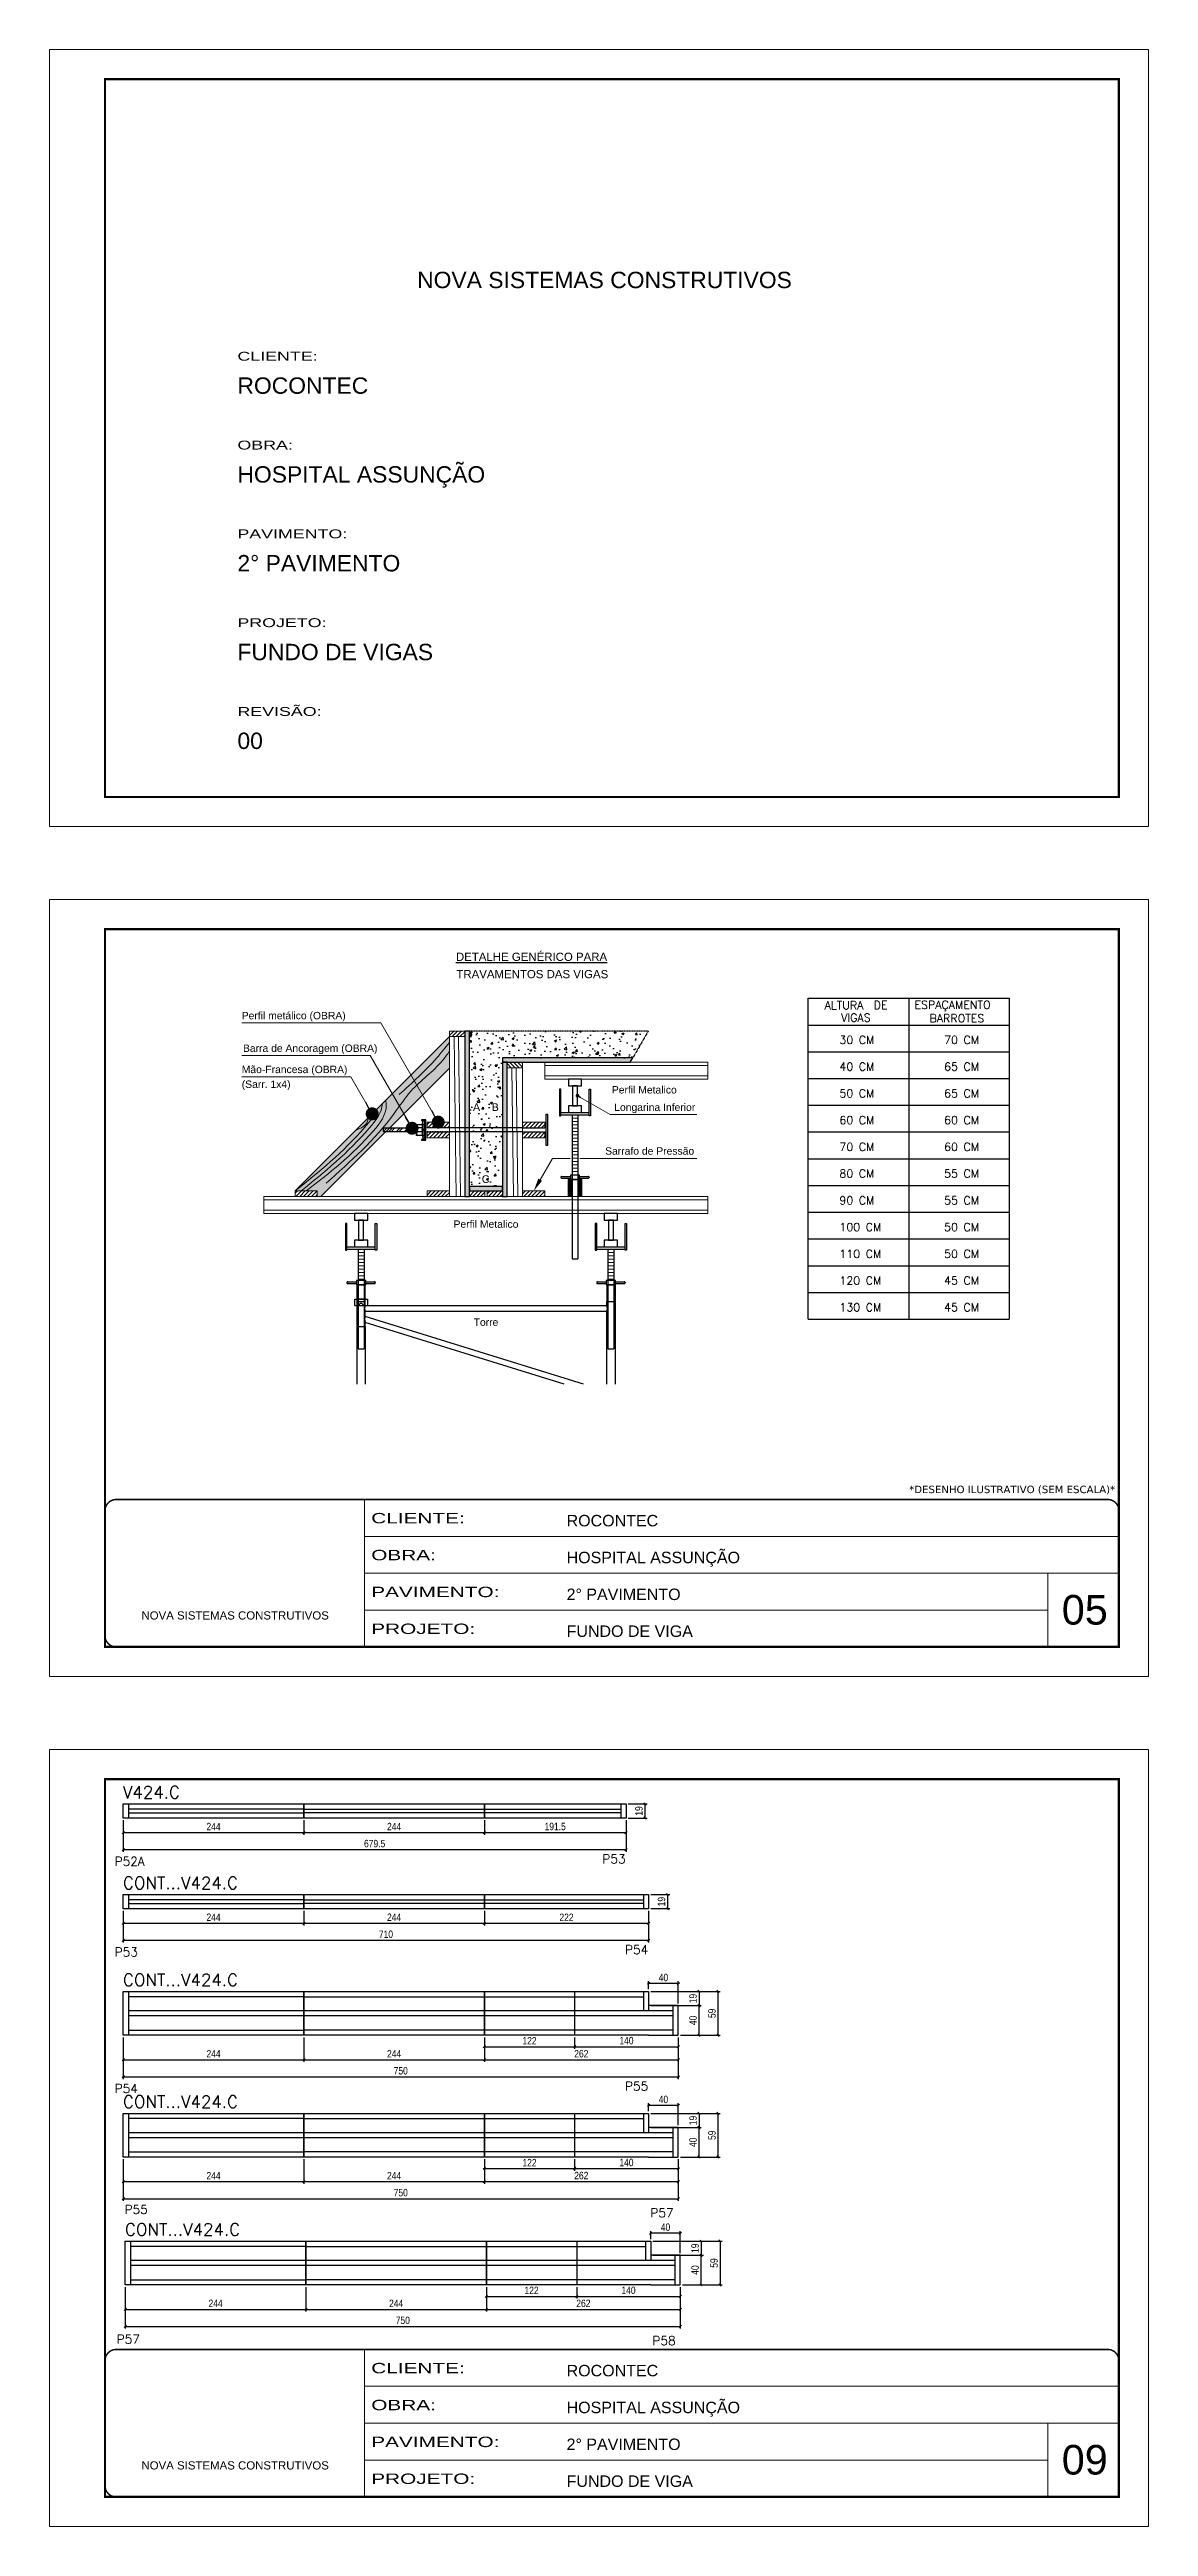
# Model space of a CAD drawing. Extents: x 567194 to 573448, y 6745 to 10093.
# Drawn here: x 567194 to 568679, y 6745 to 10093 of the extents above; entities that cross this region are included whole.
import ezdxf
from ezdxf.enums import TextEntityAlignment as Align

# ---------------------------------------------------------------- set-up
doc = ezdxf.new("R2010")
doc.units = 0
for name, pattern in [('CONTINUO', [0]), ('DASHED', [0.75, 0.5, -0.25]), ('HIDDEN', [0.375, 0.25, -0.125])]:
    doc.linetypes.add(name, pattern=pattern)
doc.layers.get('0').update_dxf_attribs({"linetype": 'CONTINUOUS'})
doc.layers.get('DEFPOINTS').update_dxf_attribs({"linetype": 'CONTINUOUS'})
for name, color, linetype in [('5', 5, 'CONTINUOUS'), ('BARRA DE ANCORAGEM', 251, 'CONTINUOUS'), ('COTA', 241, 'CONTINUOUS'), ('GARFOS', 7, 'CONTINUOUS'), ('NOMENCLATURA', 7, 'CONTINUOUS'), ('Painéis', 200, 'CONTINUOUS'), ('SARR_2.2x7', 40, 'CONTINUOUS')]:
    doc.layers.add(name, color=color, linetype=linetype)
for name, color, linetype, lineweight in [('CARIMBO', 255, 'CONTINUOUS', 9), ('CONCRETO', 251, 'CONTINUOUS', 25), ('Demarcação 1', 251, 'CONTINUOUS', 9), ('Escoras', 2, 'CONTINUOUS', 25), ('Folhas', 255, 'CONTINUOUS', 9), ('Forcador', 251, 'CONTINUOUS', 25), ('Hachura', 251, 'CONTINUOUS', 9), ('Madeira', 126, 'CONTINUOUS', 18), ('Perfil Metálico', 224, 'CONTINUOUS', 18), ('SARRAFO DE PRESSAO', 251, 'DASHED', 9)]:
    doc.layers.add(name, color=color, linetype=linetype, lineweight=lineweight)
doc.layers.add('Demarcação 2', color=7, linetype='CONTINUOUS', lineweight=9, true_color=0xe0e0e0)
doc.styles.add('ARIAL', font='arial.ttf')
doc.styles.add('COTA TECNICA-50', font='techl___.ttf', dxfattribs={"height": 10})
doc.styles.get("Standard").update_dxf_attribs({"font": 'ROMANS.SHX'})
doc.styles.add('stylellllll', font='verdana.ttf', dxfattribs={"height": 2})
doc.styles.add('Tecnologia', font='')
doc.styles.get('Tecnologia').set_extended_font_data('Forgotten Futurist')
doc.dimstyles.new('3x', dxfattribs={"dimtxt": 10, "dimasz": 5, "dimexe": 7, "dimexo": 5, "dimgap": 4, "dimtad": 1, "dimdec": 4, "dimlfac": 0.333333, "dimdsep": 46, "dimtxsty": 'Standard', "dimblk": 'DOT', "dimcen": 0.09, "dimclrd": 1, "dimclre": 1, "dimclrt": 2, "dimadec": 0, "dimazin": 2, "dimtfac": 1, "dimtdec": 4, "dimtmove": 0, "dimatfit": 3, "dimldrblk": 'DOT', "dimfxl": 1, "dimtolj": 1, "dimtzin": 0, "dimlwd": 9, "dimlwe": 9, "dimarcsym": 0})
doc.dimstyles.new('COTA PAINEL-50', dxfattribs={"dimtxt": 10, "dimasz": 3, "dimexe": 3, "dimexo": 3, "dimgap": 3, "dimtad": 1, "dimdec": 1, "dimzin": 12, "dimdsep": 46, "dimtxsty": 'COTA TECNICA-50', "dimblk1": 'OBLIQUE', "dimblk2": 'OBLIQUE', "dimsah": 1, "dimcen": 0.9, "dimclrd": 4, "dimclre": 4, "dimclrt": 240, "dimadec": 1, "dimazin": 3, "dimtfac": 1, "dimtdec": 1, "dimtmove": 0, "dimatfit": 3, "dimfxl": 1, "dimtolj": 1, "dimtzin": 12, "dimarcsym": 0})
pattern_1 = [(45, (562453.4643, 14483.5845), (-2.6516504, 2.6516504), [])]

msp = doc.modelspace()

# ---------------------------------------------------------------- texts
at = {"color": 0, "linetype": 'Continuous', "ltscale": 5, "style": 'ARIAL'}
for s, height, p in [('NOVA SISTEMAS CONSTRUTIVOS', 22.1184, (567690.95, 9770.17)), ('ROCONTEC', 22.118, (567448.11, 9627.4)), ('HOSPITAL ASSUNÇÃO', 22.1184, (567448.11, 9507.4)), ('2° PAVIMENTO', 22.1184, (567448.11, 9387.4)), ('FUNDO DE VIGAS', 22.1184, (567448.11, 9267.4)), ('00', 22.118, (567448.11, 9147.4))]:
    msp.add_text(s, height=height, dxfattribs=at).set_placement(p)
for s, p in [('%%UDETALHE GENÉRICO PARA', (567845.53, 8861.07)), ('TRAVAMENTOS DAS VIGAS', (567846.6, 8837.68))]:
    msp.add_text(s, height=11.0592, dxfattribs=at).set_placement(p, align=Align.CENTER)
at = {"layer": '5', "linetype": 'Continuous'}
for s, p in [('P52A', (567282.15, 7638.21)), ('P53', (567941.31, 7641.47)), ('P53', (567282.15, 7515.67)), ('P54', (567971.81, 7518.93)), ('P54', (567282.15, 7331.23)), ('P55', (567971.81, 7334.49)), ('P55', (567295.57, 7167.79)), ('P57', (568006.14, 7163.23)), ('P57', (567284.97, 6992.59)), ('P58', (568008.97, 6990.56))]:
    msp.add_text(s, height=12, rotation=359.99996, dxfattribs=at).set_placement(p)
at = {"layer": 'CARIMBO', "style": 'ARIAL'}
for s, height, p in [('Perfil metálico (OBRA)', 10, (567453.95, 8782.18)), ('Barra de Ancoragem (OBRA)', 10, (567455.63, 8738.07)), ('Mão-Francesa (OBRA)', 10, (567453.95, 8709.4)), ('Longarina Inferior', 10, (567957.28, 8658.29)), ('Sarrafo de Pressão', 10, (567945, 8599.18)), ('05', 40, (568562.07, 7964.17)), ('09', 40, (568562.07, 6815.59))]:
    msp.add_text(s, height=height, dxfattribs=at).set_placement(p)
msp.add_text('(Sarr. 1x4)', height=10, dxfattribs=at).set_placement((567453.95, 8699.4), align=Align.TOP_LEFT)
for s, p in [('Perfil Metalico', (567997.93, 8686.87)), ('Perfil Metalico', (567783.99, 8505.37)), ('Torre', (567783.99, 8372.85))]:
    msp.add_text(s, height=10, dxfattribs=at).set_placement(p, align=Align.MIDDLE_CENTER)
at = {"layer": 'CARIMBO', "color": 0, "linetype": 'Continuous', "style": 'ARIAL'}
for s, p in [('A', (567771.2, 8663.42)), ('B', (567796.49, 8663.42)), ('C', (567783.53, 8566.17))]:
    msp.add_text(s, height=10.37, dxfattribs=at).set_placement(p, align=Align.MIDDLE_CENTER)
at = {"layer": 'CARIMBO', "style": 'stylellllll'}
msp.add_text('*DESENHO ILUSTRATIVO (SEM ESCALA)*', height=10, dxfattribs=at).set_placement((568634.21, 8141.84), align=Align.RIGHT)
at = {"layer": 'Folhas', "color": 30, "style": 'Tecnologia', "width": 1.5}
for s, p in [('CLIENTE:', (567448.11, 9672.1)), ('OBRA:', (567448.11, 9552.1)), ('PAVIMENTO:', (567448.11, 9432.1)), ('PROJETO:', (567448.11, 9312.1)), ('REVISÃO:', (567448.11, 9192.1))]:
    msp.add_text(s, height=12, dxfattribs=at).set_placement(p)
at = {"layer": 'GARFOS', "color": 2, "ltscale": 1.5}
for s, height, p in [('ALTURA   ', 10.91, (568241.6, 8795.59)), ('DE', 10.91, (568308, 8795.97)), ('ESPAÇAMENTO', 10.9102, (568363.05, 8796.28)), ('VIGAS', 10.91, (568263.96, 8778.89)), ('BARROTES', 10.91, (568383.46, 8778.05)), ('30 CM', 10.91, (568261.6, 8748.82)), ('70 CM', 10.91, (568403.08, 8748.82)), ('40 CM', 10.91, (568261.6, 8712.68)), ('65 CM', 10.91, (568403.08, 8712.68)), ('50 CM', 10.91, (568261.6, 8676.55)), ('65 CM', 10.91, (568403.08, 8676.55)), ('60 CM', 10.91, (568261.6, 8640.41)), ('60 CM', 10.91, (568403.08, 8640.41)), ('70 CM', 10.91, (568261.6, 8604.28)), ('60 CM', 10.91, (568403.08, 8604.28)), ('80 CM', 10.91, (568261.6, 8568.14)), ('55 CM', 10.91, (568403.08, 8568.14)), ('90 CM', 10.91, (568261.6, 8532)), ('55 CM', 10.91, (568403.08, 8532)), ('100 CM', 10.91, (568261.6, 8495.87)), ('50 CM', 10.91, (568403.08, 8495.87)), ('110 CM', 10.91, (568261.6, 8459.73)), ('50 CM', 10.91, (568403.08, 8459.73)), ('120 CM', 10.91, (568261.6, 8423.6)), ('45 CM', 10.91, (568403.08, 8423.6)), ('130 CM', 10.91, (568261.6, 8387.46)), ('45 CM', 10.91, (568403.08, 8387.46))]:
    msp.add_text(s, height=height, dxfattribs=at).set_placement(p)
at = {"layer": 'NOMENCLATURA', "linetype": 'Continuous'}
for s, p in [('V424.C', (567293.41, 7729.33)), ('CONT...V424.C', (567293.41, 7606.8)), ('CONT...V424.C', (567293.41, 7475.81)), ('CONT...V424.C', (567293.41, 7311.13)), ('CONT...V424.C', (567296.23, 7138.47))]:
    msp.add_text(s, height=16.5, dxfattribs=at).set_placement(p)

# ---------------------------------------------------------------- blocks, each defined once
blk = doc.blocks.new('9999999999')
at = {"color": 30, "linetype": 'CONTINUO'}
for p, q in [((98564.6, 34230.2), (98564.6, 34429.4)), ((98564.6, 34379.6), (99584, 34379.6)), ((98564.6, 34329.8), (99488, 34329.8)), ((99584, 34329.8), (99488, 34329.8)), ((99488, 34329.8), (99488, 34230.2)), ((98564.6, 34280), (99488, 34280))]:
    blk.add_line(p, q, dxfattribs=at)
at = {"color": 30, "linetype": 'CONTINUO', "const_width": 2}
blk.add_lwpolyline([(99584, 34230.2), (99584, 34414.4, 0.414214), (99569, 34429.4), (98229, 34429.4, 0.414214), (98214, 34414.4), (98214, 34245.2, 0.414214), (98229, 34230.2), (99584, 34230.2)], format="xyb", dxfattribs=at)
at = {"layer": 'Folhas'}
blk.add_lwpolyline([(98139, 34190.2), (99624, 34190.2), (99624, 35240.2), (98139, 35240.2)], close=True, dxfattribs=at)
at = {"layer": 'Folhas', "color": 30, "const_width": 3}
blk.add_lwpolyline([(98214, 34230.2), (99584, 34230.2), (99584, 35200.2), (98214, 35200.2)], close=True, dxfattribs=at)
at = {"color": 7, "linetype": 'Continuous', "ltscale": 5, "style": 'ARIAL'}
for s, height, p in [('ROCONTEC', 15.48, (98837.7, 34393.1)), ('HOSPITAL ASSUNÇÃO', 15.483, (98837.7, 34343.3)), ('2° PAVIMENTO', 15.483, (98837.7, 34293.5)), ('NOVA SISTEMAS CONSTRUTIVOS', 11.059, (98263.2, 34267.2)), ('FUNDO DE VIGA', 15.483, (98837.7, 34243.7))]:
    blk.add_text(s, height=height, dxfattribs=at).set_placement(p)
at = {"layer": 'Folhas', "color": 7, "style": 'Tecnologia', "width": 1.5}
for s, p in [('CLIENTE:', (98573.7, 34397.2)), ('OBRA:', (98573.7, 34347.3)), ('PAVIMENTO:', (98573.7, 34297.5)), ('PROJETO:', (98573.7, 34247.7))]:
    blk.add_text(s, height=14, dxfattribs=at).set_placement(p)
blk = doc.blocks.new('HT20CT')
at = {"layer": 'Forcador'}
for points in [[(-4, 16), (-4, 20), (4, 20), (4, 16)], [(-1.5, 4), (-1.5, 16), (1.5, 16), (1.5, 4)], [(-4, 0), (-4, 4), (4, 4), (4, 0)]]:
    blk.add_lwpolyline(points, close=True, dxfattribs=at)
blk = doc.blocks.new('_Dot')
at = {"color": 0, "linetype": 'ByBlock', "lineweight": -2}
blk.add_line((-0.5, 0), (-1, 0), dxfattribs=at)
at = {"color": 0, "linetype": 'ByBlock', "const_width": 0.5}
blk.add_lwpolyline([(-0.25, 0, 1), (0.25, 0, 1)], format="xyb", close=True, dxfattribs=at)
blk = doc.blocks.new('_Oblique')
at = {"color": 0, "linetype": 'ByBlock', "lineweight": -2}
blk.add_line((-0.5, -0.5), (0.5, 0.5), dxfattribs=at)
blk = doc.blocks.new('*D67')
at = {"layer": 'COTA', "color": 4, "linetype": 'ByBlock', "lineweight": -2, "transparency": 16777216}
for p, q in [((567293.8, 7699.8), (567293.8, 7657.1)), ((567973.3, 7699.8), (567973.3, 7657.1)), ((567293.8, 7660.1), (567973.3, 7660.1))]:
    blk.add_line(p, q, dxfattribs=at)
at = {"layer": 'DEFPOINTS', "color": 0, "linetype": 'ByBlock', "transparency": 16777216}
for p in [(567293.8, 7702.8), (567973.3, 7702.8), (567973.3, 7660.1)]:
    blk.add_point(p, dxfattribs=at)
at = {"layer": 'COTA', "color": 4, "linetype": 'ByBlock', "lineweight": -2, "transparency": 16777216, "xscale": 3, "yscale": 3, "zscale": 3, "rotation": 180}
blk.add_blockref('_Oblique', (567293.8, 7660.1), dxfattribs=at)
at = {"layer": 'COTA', "color": 4, "linetype": 'ByBlock', "lineweight": -2, "transparency": 16777216, "xscale": 3, "yscale": 3, "zscale": 3}
blk.add_blockref('_Oblique', (567973.3, 7660.1), dxfattribs=at)
at = {"layer": 'COTA', "color": 240, "linetype": 'ByBlock', "transparency": 16777216, "insert": (567633.5, 7668.2), "char_height": 10, "attachment_point": 5, "style": 'COTA TECNICA-50'}
blk.add_mtext('\\A1;679.5', dxfattribs=at)
blk = doc.blocks.new('*D184')
at = {"layer": 'COTA', "color": 4, "linetype": 'ByBlock', "lineweight": -2, "transparency": 16777216}
for p, q in [((567293.8, 7699.8), (567293.8, 7680.1)), ((567537.8, 7699.8), (567537.8, 7680.1)), ((567293.8, 7683.1), (567537.8, 7683.1))]:
    blk.add_line(p, q, dxfattribs=at)
at = {"layer": 'DEFPOINTS', "color": 0, "linetype": 'ByBlock', "transparency": 16777216}
for p in [(567293.8, 7702.8), (567537.8, 7702.8), (567537.8, 7683.1)]:
    blk.add_point(p, dxfattribs=at)
at = {"layer": 'COTA', "color": 4, "linetype": 'ByBlock', "lineweight": -2, "transparency": 16777216, "xscale": 3, "yscale": 3, "zscale": 3, "rotation": 180}
blk.add_blockref('_Oblique', (567293.8, 7683.1), dxfattribs=at)
at = {"layer": 'COTA', "color": 4, "linetype": 'ByBlock', "lineweight": -2, "transparency": 16777216, "xscale": 3, "yscale": 3, "zscale": 3}
blk.add_blockref('_Oblique', (567537.8, 7683.1), dxfattribs=at)
at = {"layer": 'COTA', "color": 240, "linetype": 'ByBlock', "transparency": 16777216, "insert": (567415.8, 7691.2), "char_height": 10, "attachment_point": 5, "style": 'COTA TECNICA-50'}
blk.add_mtext('\\A1;244', dxfattribs=at)
blk = doc.blocks.new('*D185')
at = {"layer": 'COTA', "color": 4, "linetype": 'ByBlock', "lineweight": -2, "transparency": 16777216}
for p, q in [((567537.8, 7699.8), (567537.8, 7680.1)), ((567781.8, 7699.8), (567781.8, 7680.1)), ((567537.8, 7683.1), (567781.8, 7683.1))]:
    blk.add_line(p, q, dxfattribs=at)
at = {"layer": 'DEFPOINTS', "color": 0, "linetype": 'ByBlock', "transparency": 16777216}
for p in [(567537.8, 7702.8), (567781.8, 7702.8), (567781.8, 7683.1)]:
    blk.add_point(p, dxfattribs=at)
at = {"layer": 'COTA', "color": 4, "linetype": 'ByBlock', "lineweight": -2, "transparency": 16777216, "xscale": 3, "yscale": 3, "zscale": 3, "rotation": 180}
blk.add_blockref('_Oblique', (567537.8, 7683.1), dxfattribs=at)
at = {"layer": 'COTA', "color": 4, "linetype": 'ByBlock', "lineweight": -2, "transparency": 16777216, "xscale": 3, "yscale": 3, "zscale": 3}
blk.add_blockref('_Oblique', (567781.8, 7683.1), dxfattribs=at)
at = {"layer": 'COTA', "color": 240, "linetype": 'ByBlock', "transparency": 16777216, "insert": (567659.8, 7691.2), "char_height": 10, "attachment_point": 5, "style": 'COTA TECNICA-50'}
blk.add_mtext('\\A1;244', dxfattribs=at)
blk = doc.blocks.new('*D186')
at = {"layer": 'COTA', "color": 4, "linetype": 'ByBlock', "lineweight": -2, "transparency": 16777216}
for p, q in [((567781.8, 7699.8), (567781.8, 7680.1)), ((567973.3, 7699.8), (567973.3, 7680.1)), ((567781.8, 7683.1), (567973.3, 7683.1))]:
    blk.add_line(p, q, dxfattribs=at)
at = {"layer": 'DEFPOINTS', "color": 0, "linetype": 'ByBlock', "transparency": 16777216}
for p in [(567781.8, 7702.8), (567973.3, 7702.8), (567973.3, 7683.1)]:
    blk.add_point(p, dxfattribs=at)
at = {"layer": 'COTA', "color": 4, "linetype": 'ByBlock', "lineweight": -2, "transparency": 16777216, "xscale": 3, "yscale": 3, "zscale": 3, "rotation": 180}
blk.add_blockref('_Oblique', (567781.8, 7683.1), dxfattribs=at)
at = {"layer": 'COTA', "color": 4, "linetype": 'ByBlock', "lineweight": -2, "transparency": 16777216, "xscale": 3, "yscale": 3, "zscale": 3}
blk.add_blockref('_Oblique', (567973.3, 7683.1), dxfattribs=at)
at = {"layer": 'COTA', "color": 240, "linetype": 'ByBlock', "transparency": 16777216, "insert": (567877.5, 7691.3), "char_height": 10, "attachment_point": 5, "style": 'COTA TECNICA-50'}
blk.add_mtext('\\A1;191.5', dxfattribs=at)
blk = doc.blocks.new('*D68')
at = {"layer": 'COTA', "color": 4, "linetype": 'ByBlock', "lineweight": -2, "transparency": 16777216}
for p, q in [((567976.3, 7721.8), (568001.8, 7721.8)), ((567976.3, 7702.8), (568001.8, 7702.8)), ((567998.8, 7721.8), (567998.8, 7702.8))]:
    blk.add_line(p, q, dxfattribs=at)
at = {"layer": 'DEFPOINTS', "color": 0, "linetype": 'ByBlock', "transparency": 16777216}
for p in [(567973.3, 7721.8), (567973.3, 7702.8), (567998.8, 7702.8)]:
    blk.add_point(p, dxfattribs=at)
at = {"layer": 'COTA', "color": 4, "linetype": 'ByBlock', "lineweight": -2, "transparency": 16777216, "xscale": 3, "yscale": 3, "zscale": 3}
for p, rotation in [((567998.8, 7721.8), 90), ((567998.8, 7702.8), 270)]:
    blk.add_blockref('_Oblique', p, dxfattribs=dict(at, rotation=rotation))
at = {"layer": 'COTA', "color": 240, "linetype": 'ByBlock', "transparency": 16777216, "insert": (567990.7, 7712.3), "char_height": 10, "attachment_point": 5, "rotation": 90, "style": 'COTA TECNICA-50'}
blk.add_mtext('\\A1;19', dxfattribs=at)
blk = doc.blocks.new('*D69')
at = {"layer": 'COTA', "color": 4, "linetype": 'ByBlock', "lineweight": -2, "transparency": 16777216}
for p, q in [((567293.8, 7577.3), (567293.8, 7534.6)), ((568003.8, 7577.3), (568003.8, 7534.6)), ((567293.8, 7537.6), (568003.8, 7537.6))]:
    blk.add_line(p, q, dxfattribs=at)
at = {"layer": 'DEFPOINTS', "color": 0, "linetype": 'ByBlock', "transparency": 16777216}
for p in [(567293.8, 7580.3), (568003.8, 7580.3), (568003.8, 7537.6)]:
    blk.add_point(p, dxfattribs=at)
at = {"layer": 'COTA', "color": 4, "linetype": 'ByBlock', "lineweight": -2, "transparency": 16777216, "xscale": 3, "yscale": 3, "zscale": 3, "rotation": 180}
blk.add_blockref('_Oblique', (567293.8, 7537.6), dxfattribs=at)
at = {"layer": 'COTA', "color": 4, "linetype": 'ByBlock', "lineweight": -2, "transparency": 16777216, "xscale": 3, "yscale": 3, "zscale": 3}
blk.add_blockref('_Oblique', (568003.8, 7537.6), dxfattribs=at)
at = {"layer": 'COTA', "color": 240, "linetype": 'ByBlock', "transparency": 16777216, "insert": (567648.8, 7545.7), "char_height": 10, "attachment_point": 5, "style": 'COTA TECNICA-50'}
blk.add_mtext('\\A1;710', dxfattribs=at)
blk = doc.blocks.new('*D187')
at = {"layer": 'COTA', "color": 4, "linetype": 'ByBlock', "lineweight": -2, "transparency": 16777216}
for p, q in [((567293.8, 7577.3), (567293.8, 7557.6)), ((567537.8, 7577.3), (567537.8, 7557.6)), ((567293.8, 7560.6), (567537.8, 7560.6))]:
    blk.add_line(p, q, dxfattribs=at)
at = {"layer": 'DEFPOINTS', "color": 0, "linetype": 'ByBlock', "transparency": 16777216}
for p in [(567293.8, 7580.3), (567537.8, 7580.3), (567537.8, 7560.6)]:
    blk.add_point(p, dxfattribs=at)
at = {"layer": 'COTA', "color": 4, "linetype": 'ByBlock', "lineweight": -2, "transparency": 16777216, "xscale": 3, "yscale": 3, "zscale": 3, "rotation": 180}
blk.add_blockref('_Oblique', (567293.8, 7560.6), dxfattribs=at)
at = {"layer": 'COTA', "color": 4, "linetype": 'ByBlock', "lineweight": -2, "transparency": 16777216, "xscale": 3, "yscale": 3, "zscale": 3}
blk.add_blockref('_Oblique', (567537.8, 7560.6), dxfattribs=at)
at = {"layer": 'COTA', "color": 240, "linetype": 'ByBlock', "transparency": 16777216, "insert": (567415.8, 7568.7), "char_height": 10, "attachment_point": 5, "style": 'COTA TECNICA-50'}
blk.add_mtext('\\A1;244', dxfattribs=at)
blk = doc.blocks.new('*D188')
at = {"layer": 'COTA', "color": 4, "linetype": 'ByBlock', "lineweight": -2, "transparency": 16777216}
for p, q in [((567537.8, 7577.3), (567537.8, 7557.6)), ((567781.8, 7577.3), (567781.8, 7557.6)), ((567537.8, 7560.6), (567781.8, 7560.6))]:
    blk.add_line(p, q, dxfattribs=at)
at = {"layer": 'DEFPOINTS', "color": 0, "linetype": 'ByBlock', "transparency": 16777216}
for p in [(567537.8, 7580.3), (567781.8, 7580.3), (567781.8, 7560.6)]:
    blk.add_point(p, dxfattribs=at)
at = {"layer": 'COTA', "color": 4, "linetype": 'ByBlock', "lineweight": -2, "transparency": 16777216, "xscale": 3, "yscale": 3, "zscale": 3, "rotation": 180}
blk.add_blockref('_Oblique', (567537.8, 7560.6), dxfattribs=at)
at = {"layer": 'COTA', "color": 4, "linetype": 'ByBlock', "lineweight": -2, "transparency": 16777216, "xscale": 3, "yscale": 3, "zscale": 3}
blk.add_blockref('_Oblique', (567781.8, 7560.6), dxfattribs=at)
at = {"layer": 'COTA', "color": 240, "linetype": 'ByBlock', "transparency": 16777216, "insert": (567659.8, 7568.7), "char_height": 10, "attachment_point": 5, "style": 'COTA TECNICA-50'}
blk.add_mtext('\\A1;244', dxfattribs=at)
blk = doc.blocks.new('*D189')
at = {"layer": 'COTA', "color": 4, "linetype": 'ByBlock', "lineweight": -2, "transparency": 16777216}
for p, q in [((567781.8, 7577.3), (567781.8, 7557.6)), ((568003.8, 7577.3), (568003.8, 7557.6)), ((567781.8, 7560.6), (568003.8, 7560.6))]:
    blk.add_line(p, q, dxfattribs=at)
at = {"layer": 'DEFPOINTS', "color": 0, "linetype": 'ByBlock', "transparency": 16777216}
for p in [(567781.8, 7580.3), (568003.8, 7580.3), (568003.8, 7560.6)]:
    blk.add_point(p, dxfattribs=at)
at = {"layer": 'COTA', "color": 4, "linetype": 'ByBlock', "lineweight": -2, "transparency": 16777216, "xscale": 3, "yscale": 3, "zscale": 3, "rotation": 180}
blk.add_blockref('_Oblique', (567781.8, 7560.6), dxfattribs=at)
at = {"layer": 'COTA', "color": 4, "linetype": 'ByBlock', "lineweight": -2, "transparency": 16777216, "xscale": 3, "yscale": 3, "zscale": 3}
blk.add_blockref('_Oblique', (568003.8, 7560.6), dxfattribs=at)
at = {"layer": 'COTA', "color": 240, "linetype": 'ByBlock', "transparency": 16777216, "insert": (567892.8, 7568.6), "char_height": 10, "attachment_point": 5, "style": 'COTA TECNICA-50'}
blk.add_mtext('\\A1;222', dxfattribs=at)
blk = doc.blocks.new('*D70')
at = {"layer": 'COTA', "color": 4, "linetype": 'ByBlock', "lineweight": -2, "transparency": 16777216}
for p, q in [((568006.8, 7599.3), (568032.3, 7599.3)), ((568029.3, 7599.3), (568029.3, 7580.3)), ((568006.8, 7580.3), (568032.3, 7580.3))]:
    blk.add_line(p, q, dxfattribs=at)
at = {"layer": 'DEFPOINTS', "color": 0, "linetype": 'ByBlock', "transparency": 16777216}
for p in [(568003.8, 7599.3), (568003.8, 7580.3), (568029.3, 7580.3)]:
    blk.add_point(p, dxfattribs=at)
at = {"layer": 'COTA', "color": 4, "linetype": 'ByBlock', "lineweight": -2, "transparency": 16777216, "xscale": 3, "yscale": 3, "zscale": 3}
for p, rotation in [((568029.3, 7599.3), 90), ((568029.3, 7580.3), 270)]:
    blk.add_blockref('_Oblique', p, dxfattribs=dict(at, rotation=rotation))
at = {"layer": 'COTA', "color": 240, "linetype": 'ByBlock', "transparency": 16777216, "insert": (568021.2, 7589.8), "char_height": 10, "attachment_point": 5, "rotation": 90, "style": 'COTA TECNICA-50'}
blk.add_mtext('\\A1;19', dxfattribs=at)
blk = doc.blocks.new('*D45')
at = {"layer": 'COTA', "color": 4, "linetype": 'ByBlock', "lineweight": -2, "transparency": 16777216}
for p, q in [((567293.8, 7406.3), (567293.8, 7350.1)), ((568043.8, 7406.3), (568043.8, 7350.1)), ((567293.8, 7353.1), (568043.8, 7353.1))]:
    blk.add_line(p, q, dxfattribs=at)
at = {"layer": 'DEFPOINTS', "color": 0, "linetype": 'ByBlock', "transparency": 16777216}
for p in [(567293.8, 7409.3), (568043.8, 7409.3), (568043.8, 7353.1)]:
    blk.add_point(p, dxfattribs=at)
at = {"layer": 'COTA', "color": 4, "linetype": 'ByBlock', "lineweight": -2, "transparency": 16777216, "xscale": 3, "yscale": 3, "zscale": 3, "rotation": 180}
blk.add_blockref('_Oblique', (567293.8, 7353.1), dxfattribs=at)
at = {"layer": 'COTA', "color": 4, "linetype": 'ByBlock', "lineweight": -2, "transparency": 16777216, "xscale": 3, "yscale": 3, "zscale": 3}
blk.add_blockref('_Oblique', (568043.8, 7353.1), dxfattribs=at)
at = {"layer": 'COTA', "color": 240, "linetype": 'ByBlock', "transparency": 16777216, "insert": (567668.8, 7361.2), "char_height": 10, "attachment_point": 5, "style": 'COTA TECNICA-50'}
blk.add_mtext('\\A1;750', dxfattribs=at)
blk = doc.blocks.new('*D159')
at = {"layer": 'COTA', "color": 4, "linetype": 'ByBlock', "lineweight": -2, "transparency": 16777216}
for p, q in [((567293.8, 7406.3), (567293.8, 7373.1)), ((567537.8, 7406.3), (567537.8, 7373.1)), ((567293.8, 7376.1), (567537.8, 7376.1))]:
    blk.add_line(p, q, dxfattribs=at)
at = {"layer": 'DEFPOINTS', "color": 0, "linetype": 'ByBlock', "transparency": 16777216}
for p in [(567293.8, 7409.3), (567537.8, 7409.3), (567537.8, 7376.1)]:
    blk.add_point(p, dxfattribs=at)
at = {"layer": 'COTA', "color": 4, "linetype": 'ByBlock', "lineweight": -2, "transparency": 16777216, "xscale": 3, "yscale": 3, "zscale": 3, "rotation": 180}
blk.add_blockref('_Oblique', (567293.8, 7376.1), dxfattribs=at)
at = {"layer": 'COTA', "color": 4, "linetype": 'ByBlock', "lineweight": -2, "transparency": 16777216, "xscale": 3, "yscale": 3, "zscale": 3}
blk.add_blockref('_Oblique', (567537.8, 7376.1), dxfattribs=at)
at = {"layer": 'COTA', "color": 240, "linetype": 'ByBlock', "transparency": 16777216, "insert": (567415.8, 7384.2), "char_height": 10, "attachment_point": 5, "style": 'COTA TECNICA-50'}
blk.add_mtext('\\A1;244', dxfattribs=at)
blk = doc.blocks.new('*D160')
at = {"layer": 'COTA', "color": 4, "linetype": 'ByBlock', "lineweight": -2, "transparency": 16777216}
for p, q in [((567537.8, 7406.3), (567537.8, 7373.1)), ((567781.8, 7406.3), (567781.8, 7373.1)), ((567537.8, 7376.1), (567781.8, 7376.1))]:
    blk.add_line(p, q, dxfattribs=at)
at = {"layer": 'DEFPOINTS', "color": 0, "linetype": 'ByBlock', "transparency": 16777216}
for p in [(567537.8, 7409.3), (567781.8, 7409.3), (567781.8, 7376.1)]:
    blk.add_point(p, dxfattribs=at)
at = {"layer": 'COTA', "color": 4, "linetype": 'ByBlock', "lineweight": -2, "transparency": 16777216, "xscale": 3, "yscale": 3, "zscale": 3, "rotation": 180}
blk.add_blockref('_Oblique', (567537.8, 7376.1), dxfattribs=at)
at = {"layer": 'COTA', "color": 4, "linetype": 'ByBlock', "lineweight": -2, "transparency": 16777216, "xscale": 3, "yscale": 3, "zscale": 3}
blk.add_blockref('_Oblique', (567781.8, 7376.1), dxfattribs=at)
at = {"layer": 'COTA', "color": 240, "linetype": 'ByBlock', "transparency": 16777216, "insert": (567659.8, 7384.2), "char_height": 10, "attachment_point": 5, "style": 'COTA TECNICA-50'}
blk.add_mtext('\\A1;244', dxfattribs=at)
blk = doc.blocks.new('*D14')
at = {"layer": 'COTA', "color": 4, "linetype": 'ByBlock', "lineweight": -2, "transparency": 16777216}
for p, q in [((567781.8, 7406.3), (567781.8, 7373.1)), ((568043.8, 7406.3), (568043.8, 7373.1)), ((567781.8, 7376.1), (568043.8, 7376.1))]:
    blk.add_line(p, q, dxfattribs=at)
at = {"layer": 'DEFPOINTS', "color": 0, "linetype": 'ByBlock', "transparency": 16777216}
for p in [(567781.8, 7409.3), (568043.8, 7409.3), (568043.8, 7376.1)]:
    blk.add_point(p, dxfattribs=at)
at = {"layer": 'COTA', "color": 4, "linetype": 'ByBlock', "lineweight": -2, "transparency": 16777216, "xscale": 3, "yscale": 3, "zscale": 3, "rotation": 180}
blk.add_blockref('_Oblique', (567781.8, 7376.1), dxfattribs=at)
at = {"layer": 'COTA', "color": 4, "linetype": 'ByBlock', "lineweight": -2, "transparency": 16777216, "xscale": 3, "yscale": 3, "zscale": 3}
blk.add_blockref('_Oblique', (568043.8, 7376.1), dxfattribs=at)
at = {"layer": 'COTA', "color": 240, "linetype": 'ByBlock', "transparency": 16777216, "insert": (567912.8, 7384.2), "char_height": 10, "attachment_point": 5, "style": 'COTA TECNICA-50'}
blk.add_mtext('\\A1;262', dxfattribs=at)
blk = doc.blocks.new('*D137')
at = {"layer": 'DEFPOINTS', "color": 0, "linetype": 'ByBlock', "transparency": 16777216}
for p in [(568003.8, 7468.3), (568003.8, 7449.3), (568071.9, 7449.3)]:
    blk.add_point(p, dxfattribs=at)
at = {"layer": 'Escoras', "color": 4, "linetype": 'ByBlock', "lineweight": -2, "transparency": 16777216}
for p, q in [((568006.8, 7468.3), (568074.9, 7468.3)), ((568071.9, 7468.3), (568071.9, 7449.3)), ((568006.8, 7449.3), (568074.9, 7449.3))]:
    blk.add_line(p, q, dxfattribs=at)
at = {"layer": 'Escoras', "color": 4, "linetype": 'ByBlock', "lineweight": -2, "transparency": 16777216, "xscale": 3, "yscale": 3, "zscale": 3}
for p, rotation in [((568071.9, 7468.3), 90), ((568071.9, 7449.3), 270)]:
    blk.add_blockref('_Oblique', p, dxfattribs=dict(at, rotation=rotation))
at = {"layer": 'Escoras', "color": 240, "linetype": 'ByBlock', "transparency": 16777216, "insert": (568063.8, 7458.8), "char_height": 10, "attachment_point": 5, "rotation": 90, "style": 'COTA TECNICA-50'}
blk.add_mtext('\\A1;19', dxfattribs=at)
blk = doc.blocks.new('*D138')
at = {"layer": 'DEFPOINTS', "color": 0, "linetype": 'ByBlock', "transparency": 16777216}
for p in [(568003.8, 7468.3), (568043.8, 7409.3), (568097.5, 7409.3)]:
    blk.add_point(p, dxfattribs=at)
at = {"layer": 'Escoras', "color": 4, "linetype": 'ByBlock', "lineweight": -2, "transparency": 16777216}
for p, q in [((568006.8, 7468.3), (568100.5, 7468.3)), ((568097.5, 7468.3), (568097.5, 7409.3)), ((568046.8, 7409.3), (568100.5, 7409.3))]:
    blk.add_line(p, q, dxfattribs=at)
at = {"layer": 'Escoras', "color": 4, "linetype": 'ByBlock', "lineweight": -2, "transparency": 16777216, "xscale": 3, "yscale": 3, "zscale": 3}
for p, rotation in [((568097.5, 7468.3), 90), ((568097.5, 7409.3), 270)]:
    blk.add_blockref('_Oblique', p, dxfattribs=dict(at, rotation=rotation))
at = {"layer": 'Escoras', "color": 240, "linetype": 'ByBlock', "transparency": 16777216, "insert": (568089.4, 7438.8), "char_height": 10, "attachment_point": 5, "rotation": 90, "style": 'COTA TECNICA-50'}
blk.add_mtext('\\A1;59', dxfattribs=at)
blk = doc.blocks.new('*D139')
at = {"layer": 'DEFPOINTS', "color": 0, "linetype": 'ByBlock', "transparency": 16777216}
for p in [(568043.8, 7449.3), (568071.9, 7449.3), (568043.8, 7409.3)]:
    blk.add_point(p, dxfattribs=at)
at = {"layer": 'Escoras', "color": 4, "linetype": 'ByBlock', "lineweight": -2, "transparency": 16777216}
for p, q in [((568046.8, 7449.3), (568074.9, 7449.3)), ((568071.9, 7409.3), (568071.9, 7449.3)), ((568046.8, 7409.3), (568074.9, 7409.3))]:
    blk.add_line(p, q, dxfattribs=at)
at = {"layer": 'Escoras', "color": 4, "linetype": 'ByBlock', "lineweight": -2, "transparency": 16777216, "xscale": 3, "yscale": 3, "zscale": 3}
for p, rotation in [((568071.9, 7449.3), 90), ((568071.9, 7409.3), 270)]:
    blk.add_blockref('_Oblique', p, dxfattribs=dict(at, rotation=rotation))
at = {"layer": 'Escoras', "color": 240, "linetype": 'ByBlock', "transparency": 16777216, "insert": (568063.8, 7429.3), "char_height": 10, "attachment_point": 5, "rotation": 90, "style": 'COTA TECNICA-50'}
blk.add_mtext('\\A1;40', dxfattribs=at)
blk = doc.blocks.new('*D19')
at = {"layer": 'DEFPOINTS', "color": 0, "linetype": 'ByBlock', "transparency": 16777216}
for p in [(568003.8, 7479.1), (568003.8, 7468.3), (568043.8, 7449.3)]:
    blk.add_point(p, dxfattribs=at)
at = {"layer": 'Escoras', "color": 4, "linetype": 'ByBlock', "lineweight": -2, "transparency": 16777216}
for p, q in [((568003.8, 7471.3), (568003.8, 7482.1)), ((568043.8, 7479.1), (568003.8, 7479.1)), ((568043.8, 7452.3), (568043.8, 7482.1))]:
    blk.add_line(p, q, dxfattribs=at)
at = {"layer": 'Escoras', "color": 4, "linetype": 'ByBlock', "lineweight": -2, "transparency": 16777216, "xscale": 3, "yscale": 3, "zscale": 3, "rotation": 180}
blk.add_blockref('_Oblique', (568003.8, 7479.1), dxfattribs=at)
at = {"layer": 'Escoras', "color": 4, "linetype": 'ByBlock', "lineweight": -2, "transparency": 16777216, "xscale": 3, "yscale": 3, "zscale": 3}
blk.add_blockref('_Oblique', (568043.8, 7479.1), dxfattribs=at)
at = {"layer": 'Escoras', "color": 240, "linetype": 'ByBlock', "transparency": 16777216, "insert": (568023.8, 7487.2), "char_height": 10, "attachment_point": 5, "style": 'COTA TECNICA-50'}
blk.add_mtext('\\A1;40', dxfattribs=at)
blk = doc.blocks.new('*D140')
at = {"layer": 'DEFPOINTS', "color": 0, "linetype": 'ByBlock', "transparency": 16777216}
for p in [(567781.8, 7409.3), (567903.8, 7409.3), (567903.8, 7393.8)]:
    blk.add_point(p, dxfattribs=at)
at = {"layer": 'Escoras', "color": 4, "linetype": 'ByBlock', "lineweight": -2, "transparency": 16777216}
for p, q in [((567781.8, 7406.3), (567781.8, 7390.8)), ((567903.8, 7406.3), (567903.8, 7390.8)), ((567781.8, 7393.8), (567903.8, 7393.8))]:
    blk.add_line(p, q, dxfattribs=at)
at = {"layer": 'Escoras', "color": 4, "linetype": 'ByBlock', "lineweight": -2, "transparency": 16777216, "xscale": 3, "yscale": 3, "zscale": 3, "rotation": 180}
blk.add_blockref('_Oblique', (567781.8, 7393.8), dxfattribs=at)
at = {"layer": 'Escoras', "color": 4, "linetype": 'ByBlock', "lineweight": -2, "transparency": 16777216, "xscale": 3, "yscale": 3, "zscale": 3}
blk.add_blockref('_Oblique', (567903.8, 7393.8), dxfattribs=at)
at = {"layer": 'Escoras', "color": 240, "linetype": 'ByBlock', "transparency": 16777216, "insert": (567842.8, 7401.8), "char_height": 10, "attachment_point": 5, "style": 'COTA TECNICA-50'}
blk.add_mtext('\\A1;122', dxfattribs=at)
blk = doc.blocks.new('*D141')
at = {"layer": 'DEFPOINTS', "color": 0, "linetype": 'ByBlock', "transparency": 16777216}
for p in [(567903.8, 7409.3), (568043.8, 7409.3), (568043.8, 7393.8)]:
    blk.add_point(p, dxfattribs=at)
at = {"layer": 'Escoras', "color": 4, "linetype": 'ByBlock', "lineweight": -2, "transparency": 16777216}
for p, q in [((567903.8, 7406.3), (567903.8, 7390.8)), ((568043.8, 7406.3), (568043.8, 7390.8)), ((567903.8, 7393.8), (568043.8, 7393.8))]:
    blk.add_line(p, q, dxfattribs=at)
at = {"layer": 'Escoras', "color": 4, "linetype": 'ByBlock', "lineweight": -2, "transparency": 16777216, "xscale": 3, "yscale": 3, "zscale": 3, "rotation": 180}
blk.add_blockref('_Oblique', (567903.8, 7393.8), dxfattribs=at)
at = {"layer": 'Escoras', "color": 4, "linetype": 'ByBlock', "lineweight": -2, "transparency": 16777216, "xscale": 3, "yscale": 3, "zscale": 3}
blk.add_blockref('_Oblique', (568043.8, 7393.8), dxfattribs=at)
at = {"layer": 'Escoras', "color": 240, "linetype": 'ByBlock', "transparency": 16777216, "insert": (567973.8, 7401.9), "char_height": 10, "attachment_point": 5, "style": 'COTA TECNICA-50'}
blk.add_mtext('\\A1;140', dxfattribs=at)
blk = doc.blocks.new('*D20')
at = {"layer": 'COTA', "color": 4, "linetype": 'ByBlock', "lineweight": -2, "transparency": 16777216}
for p, q in [((567293.8, 7241.6), (567293.8, 7185.4)), ((568043.8, 7241.6), (568043.8, 7185.4)), ((567293.8, 7188.4), (568043.8, 7188.4))]:
    blk.add_line(p, q, dxfattribs=at)
at = {"layer": 'DEFPOINTS', "color": 0, "linetype": 'ByBlock', "transparency": 16777216}
for p in [(567293.8, 7244.6), (568043.8, 7244.6), (568043.8, 7188.4)]:
    blk.add_point(p, dxfattribs=at)
at = {"layer": 'COTA', "color": 4, "linetype": 'ByBlock', "lineweight": -2, "transparency": 16777216, "xscale": 3, "yscale": 3, "zscale": 3, "rotation": 180}
blk.add_blockref('_Oblique', (567293.8, 7188.4), dxfattribs=at)
at = {"layer": 'COTA', "color": 4, "linetype": 'ByBlock', "lineweight": -2, "transparency": 16777216, "xscale": 3, "yscale": 3, "zscale": 3}
blk.add_blockref('_Oblique', (568043.8, 7188.4), dxfattribs=at)
at = {"layer": 'COTA', "color": 240, "linetype": 'ByBlock', "transparency": 16777216, "insert": (567668.8, 7196.5), "char_height": 10, "attachment_point": 5, "style": 'COTA TECNICA-50'}
blk.add_mtext('\\A1;750', dxfattribs=at)
blk = doc.blocks.new('*D21')
at = {"layer": 'COTA', "color": 4, "linetype": 'ByBlock', "lineweight": -2, "transparency": 16777216}
for p, q in [((567293.8, 7241.6), (567293.8, 7208.5)), ((567537.8, 7241.6), (567537.8, 7208.5)), ((567293.8, 7211.5), (567537.8, 7211.5))]:
    blk.add_line(p, q, dxfattribs=at)
at = {"layer": 'DEFPOINTS', "color": 0, "linetype": 'ByBlock', "transparency": 16777216}
for p in [(567293.8, 7244.6), (567537.8, 7244.6), (567537.8, 7211.5)]:
    blk.add_point(p, dxfattribs=at)
at = {"layer": 'COTA', "color": 4, "linetype": 'ByBlock', "lineweight": -2, "transparency": 16777216, "xscale": 3, "yscale": 3, "zscale": 3, "rotation": 180}
blk.add_blockref('_Oblique', (567293.8, 7211.5), dxfattribs=at)
at = {"layer": 'COTA', "color": 4, "linetype": 'ByBlock', "lineweight": -2, "transparency": 16777216, "xscale": 3, "yscale": 3, "zscale": 3}
blk.add_blockref('_Oblique', (567537.8, 7211.5), dxfattribs=at)
at = {"layer": 'COTA', "color": 240, "linetype": 'ByBlock', "transparency": 16777216, "insert": (567415.8, 7219.5), "char_height": 10, "attachment_point": 5, "style": 'COTA TECNICA-50'}
blk.add_mtext('\\A1;244', dxfattribs=at)
blk = doc.blocks.new('*D22')
at = {"layer": 'COTA', "color": 4, "linetype": 'ByBlock', "lineweight": -2, "transparency": 16777216}
for p, q in [((567537.8, 7241.6), (567537.8, 7208.5)), ((567781.8, 7241.6), (567781.8, 7208.5)), ((567537.8, 7211.5), (567781.8, 7211.5))]:
    blk.add_line(p, q, dxfattribs=at)
at = {"layer": 'DEFPOINTS', "color": 0, "linetype": 'ByBlock', "transparency": 16777216}
for p in [(567537.8, 7244.6), (567781.8, 7244.6), (567781.8, 7211.5)]:
    blk.add_point(p, dxfattribs=at)
at = {"layer": 'COTA', "color": 4, "linetype": 'ByBlock', "lineweight": -2, "transparency": 16777216, "xscale": 3, "yscale": 3, "zscale": 3, "rotation": 180}
blk.add_blockref('_Oblique', (567537.8, 7211.5), dxfattribs=at)
at = {"layer": 'COTA', "color": 4, "linetype": 'ByBlock', "lineweight": -2, "transparency": 16777216, "xscale": 3, "yscale": 3, "zscale": 3}
blk.add_blockref('_Oblique', (567781.8, 7211.5), dxfattribs=at)
at = {"layer": 'COTA', "color": 240, "linetype": 'ByBlock', "transparency": 16777216, "insert": (567659.8, 7219.5), "char_height": 10, "attachment_point": 5, "style": 'COTA TECNICA-50'}
blk.add_mtext('\\A1;244', dxfattribs=at)
blk = doc.blocks.new('*D23')
at = {"layer": 'COTA', "color": 4, "linetype": 'ByBlock', "lineweight": -2, "transparency": 16777216}
for p, q in [((567781.8, 7241.6), (567781.8, 7208.5)), ((568043.8, 7241.6), (568043.8, 7208.5)), ((567781.8, 7211.5), (568043.8, 7211.5))]:
    blk.add_line(p, q, dxfattribs=at)
at = {"layer": 'DEFPOINTS', "color": 0, "linetype": 'ByBlock', "transparency": 16777216}
for p in [(567781.8, 7244.6), (568043.8, 7244.6), (568043.8, 7211.5)]:
    blk.add_point(p, dxfattribs=at)
at = {"layer": 'COTA', "color": 4, "linetype": 'ByBlock', "lineweight": -2, "transparency": 16777216, "xscale": 3, "yscale": 3, "zscale": 3, "rotation": 180}
blk.add_blockref('_Oblique', (567781.8, 7211.5), dxfattribs=at)
at = {"layer": 'COTA', "color": 4, "linetype": 'ByBlock', "lineweight": -2, "transparency": 16777216, "xscale": 3, "yscale": 3, "zscale": 3}
blk.add_blockref('_Oblique', (568043.8, 7211.5), dxfattribs=at)
at = {"layer": 'COTA', "color": 240, "linetype": 'ByBlock', "transparency": 16777216, "insert": (567912.8, 7219.6), "char_height": 10, "attachment_point": 5, "style": 'COTA TECNICA-50'}
blk.add_mtext('\\A1;262', dxfattribs=at)
blk = doc.blocks.new('*D142')
at = {"layer": 'DEFPOINTS', "color": 0, "linetype": 'ByBlock', "transparency": 16777216}
for p in [(568003.8, 7303.6), (568003.8, 7284.6), (568071.9, 7284.6)]:
    blk.add_point(p, dxfattribs=at)
at = {"layer": 'Escoras', "color": 4, "linetype": 'ByBlock', "lineweight": -2, "transparency": 16777216}
for p, q in [((568006.8, 7303.6), (568074.9, 7303.6)), ((568071.9, 7303.6), (568071.9, 7284.6)), ((568006.8, 7284.6), (568074.9, 7284.6))]:
    blk.add_line(p, q, dxfattribs=at)
at = {"layer": 'Escoras', "color": 4, "linetype": 'ByBlock', "lineweight": -2, "transparency": 16777216, "xscale": 3, "yscale": 3, "zscale": 3}
for p, rotation in [((568071.9, 7303.6), 90), ((568071.9, 7284.6), 270)]:
    blk.add_blockref('_Oblique', p, dxfattribs=dict(at, rotation=rotation))
at = {"layer": 'Escoras', "color": 240, "linetype": 'ByBlock', "transparency": 16777216, "insert": (568063.8, 7294.1), "char_height": 10, "attachment_point": 5, "rotation": 90, "style": 'COTA TECNICA-50'}
blk.add_mtext('\\A1;19', dxfattribs=at)
blk = doc.blocks.new('*D143')
at = {"layer": 'DEFPOINTS', "color": 0, "linetype": 'ByBlock', "transparency": 16777216}
for p in [(568003.8, 7303.6), (568043.8, 7244.6), (568097.5, 7244.6)]:
    blk.add_point(p, dxfattribs=at)
at = {"layer": 'Escoras', "color": 4, "linetype": 'ByBlock', "lineweight": -2, "transparency": 16777216}
for p, q in [((568006.8, 7303.6), (568100.5, 7303.6)), ((568097.5, 7303.6), (568097.5, 7244.6)), ((568046.8, 7244.6), (568100.5, 7244.6))]:
    blk.add_line(p, q, dxfattribs=at)
at = {"layer": 'Escoras', "color": 4, "linetype": 'ByBlock', "lineweight": -2, "transparency": 16777216, "xscale": 3, "yscale": 3, "zscale": 3}
for p, rotation in [((568097.5, 7303.6), 90), ((568097.5, 7244.6), 270)]:
    blk.add_blockref('_Oblique', p, dxfattribs=dict(at, rotation=rotation))
at = {"layer": 'Escoras', "color": 240, "linetype": 'ByBlock', "transparency": 16777216, "insert": (568089.4, 7274.1), "char_height": 10, "attachment_point": 5, "rotation": 90, "style": 'COTA TECNICA-50'}
blk.add_mtext('\\A1;59', dxfattribs=at)
blk = doc.blocks.new('*D144')
at = {"layer": 'DEFPOINTS', "color": 0, "linetype": 'ByBlock', "transparency": 16777216}
for p in [(568043.8, 7284.6), (568071.9, 7284.6), (568043.8, 7244.6)]:
    blk.add_point(p, dxfattribs=at)
at = {"layer": 'Escoras', "color": 4, "linetype": 'ByBlock', "lineweight": -2, "transparency": 16777216}
for p, q in [((568046.8, 7284.6), (568074.9, 7284.6)), ((568071.9, 7244.6), (568071.9, 7284.6)), ((568046.8, 7244.6), (568074.9, 7244.6))]:
    blk.add_line(p, q, dxfattribs=at)
at = {"layer": 'Escoras', "color": 4, "linetype": 'ByBlock', "lineweight": -2, "transparency": 16777216, "xscale": 3, "yscale": 3, "zscale": 3}
for p, rotation in [((568071.9, 7284.6), 90), ((568071.9, 7244.6), 270)]:
    blk.add_blockref('_Oblique', p, dxfattribs=dict(at, rotation=rotation))
at = {"layer": 'Escoras', "color": 240, "linetype": 'ByBlock', "transparency": 16777216, "insert": (568063.8, 7264.6), "char_height": 10, "attachment_point": 5, "rotation": 90, "style": 'COTA TECNICA-50'}
blk.add_mtext('\\A1;40', dxfattribs=at)
blk = doc.blocks.new('*D24')
at = {"layer": 'DEFPOINTS', "color": 0, "linetype": 'ByBlock', "transparency": 16777216}
for p in [(568003.8, 7314.4), (568003.8, 7303.6), (568043.8, 7284.6)]:
    blk.add_point(p, dxfattribs=at)
at = {"layer": 'Escoras', "color": 4, "linetype": 'ByBlock', "lineweight": -2, "transparency": 16777216}
for p, q in [((568003.8, 7306.6), (568003.8, 7317.4)), ((568043.8, 7314.4), (568003.8, 7314.4)), ((568043.8, 7287.6), (568043.8, 7317.4))]:
    blk.add_line(p, q, dxfattribs=at)
at = {"layer": 'Escoras', "color": 4, "linetype": 'ByBlock', "lineweight": -2, "transparency": 16777216, "xscale": 3, "yscale": 3, "zscale": 3, "rotation": 180}
blk.add_blockref('_Oblique', (568003.8, 7314.4), dxfattribs=at)
at = {"layer": 'Escoras', "color": 4, "linetype": 'ByBlock', "lineweight": -2, "transparency": 16777216, "xscale": 3, "yscale": 3, "zscale": 3}
blk.add_blockref('_Oblique', (568043.8, 7314.4), dxfattribs=at)
at = {"layer": 'Escoras', "color": 240, "linetype": 'ByBlock', "transparency": 16777216, "insert": (568023.8, 7322.5), "char_height": 10, "attachment_point": 5, "style": 'COTA TECNICA-50'}
blk.add_mtext('\\A1;40', dxfattribs=at)
blk = doc.blocks.new('*D145')
at = {"layer": 'DEFPOINTS', "color": 0, "linetype": 'ByBlock', "transparency": 16777216}
for p in [(567781.8, 7244.6), (567903.8, 7244.6), (567903.8, 7229.1)]:
    blk.add_point(p, dxfattribs=at)
at = {"layer": 'Escoras', "color": 4, "linetype": 'ByBlock', "lineweight": -2, "transparency": 16777216}
for p, q in [((567781.8, 7241.6), (567781.8, 7226.1)), ((567903.8, 7241.6), (567903.8, 7226.1)), ((567781.8, 7229.1), (567903.8, 7229.1))]:
    blk.add_line(p, q, dxfattribs=at)
at = {"layer": 'Escoras', "color": 4, "linetype": 'ByBlock', "lineweight": -2, "transparency": 16777216, "xscale": 3, "yscale": 3, "zscale": 3, "rotation": 180}
blk.add_blockref('_Oblique', (567781.8, 7229.1), dxfattribs=at)
at = {"layer": 'Escoras', "color": 4, "linetype": 'ByBlock', "lineweight": -2, "transparency": 16777216, "xscale": 3, "yscale": 3, "zscale": 3}
blk.add_blockref('_Oblique', (567903.8, 7229.1), dxfattribs=at)
at = {"layer": 'Escoras', "color": 240, "linetype": 'ByBlock', "transparency": 16777216, "insert": (567842.8, 7237.1), "char_height": 10, "attachment_point": 5, "style": 'COTA TECNICA-50'}
blk.add_mtext('\\A1;122', dxfattribs=at)
blk = doc.blocks.new('*D146')
at = {"layer": 'DEFPOINTS', "color": 0, "linetype": 'ByBlock', "transparency": 16777216}
for p in [(567903.8, 7244.6), (568043.8, 7244.6), (568043.8, 7229.1)]:
    blk.add_point(p, dxfattribs=at)
at = {"layer": 'Escoras', "color": 4, "linetype": 'ByBlock', "lineweight": -2, "transparency": 16777216}
for p, q in [((567903.8, 7241.6), (567903.8, 7226.1)), ((568043.8, 7241.6), (568043.8, 7226.1)), ((567903.8, 7229.1), (568043.8, 7229.1))]:
    blk.add_line(p, q, dxfattribs=at)
at = {"layer": 'Escoras', "color": 4, "linetype": 'ByBlock', "lineweight": -2, "transparency": 16777216, "xscale": 3, "yscale": 3, "zscale": 3, "rotation": 180}
blk.add_blockref('_Oblique', (567903.8, 7229.1), dxfattribs=at)
at = {"layer": 'Escoras', "color": 4, "linetype": 'ByBlock', "lineweight": -2, "transparency": 16777216, "xscale": 3, "yscale": 3, "zscale": 3}
blk.add_blockref('_Oblique', (568043.8, 7229.1), dxfattribs=at)
at = {"layer": 'Escoras', "color": 240, "linetype": 'ByBlock', "transparency": 16777216, "insert": (567973.8, 7237.2), "char_height": 10, "attachment_point": 5, "style": 'COTA TECNICA-50'}
blk.add_mtext('\\A1;140', dxfattribs=at)
blk = doc.blocks.new('*D25')
at = {"layer": 'COTA', "color": 4, "linetype": 'ByBlock', "lineweight": -2, "transparency": 16777216}
for p, q in [((567296.6, 7068.9), (567296.6, 7012.8)), ((568046.6, 7068.9), (568046.6, 7012.8)), ((567296.6, 7015.8), (568046.6, 7015.8))]:
    blk.add_line(p, q, dxfattribs=at)
at = {"layer": 'DEFPOINTS', "color": 0, "linetype": 'ByBlock', "transparency": 16777216}
for p in [(567296.6, 7071.9), (568046.6, 7071.9), (568046.6, 7015.8)]:
    blk.add_point(p, dxfattribs=at)
at = {"layer": 'COTA', "color": 4, "linetype": 'ByBlock', "lineweight": -2, "transparency": 16777216, "xscale": 3, "yscale": 3, "zscale": 3, "rotation": 180}
blk.add_blockref('_Oblique', (567296.6, 7015.8), dxfattribs=at)
at = {"layer": 'COTA', "color": 4, "linetype": 'ByBlock', "lineweight": -2, "transparency": 16777216, "xscale": 3, "yscale": 3, "zscale": 3}
blk.add_blockref('_Oblique', (568046.6, 7015.8), dxfattribs=at)
at = {"layer": 'COTA', "color": 240, "linetype": 'ByBlock', "transparency": 16777216, "insert": (567671.6, 7023.9), "char_height": 10, "attachment_point": 5, "style": 'COTA TECNICA-50'}
blk.add_mtext('\\A1;750', dxfattribs=at)
blk = doc.blocks.new('*D26')
at = {"layer": 'COTA', "color": 4, "linetype": 'ByBlock', "lineweight": -2, "transparency": 16777216}
for p, q in [((567296.6, 7068.9), (567296.6, 7035.8)), ((567540.6, 7068.9), (567540.6, 7035.8)), ((567296.6, 7038.8), (567540.6, 7038.8))]:
    blk.add_line(p, q, dxfattribs=at)
at = {"layer": 'DEFPOINTS', "color": 0, "linetype": 'ByBlock', "transparency": 16777216}
for p in [(567296.6, 7071.9), (567540.6, 7071.9), (567540.6, 7038.8)]:
    blk.add_point(p, dxfattribs=at)
at = {"layer": 'COTA', "color": 4, "linetype": 'ByBlock', "lineweight": -2, "transparency": 16777216, "xscale": 3, "yscale": 3, "zscale": 3, "rotation": 180}
blk.add_blockref('_Oblique', (567296.6, 7038.8), dxfattribs=at)
at = {"layer": 'COTA', "color": 4, "linetype": 'ByBlock', "lineweight": -2, "transparency": 16777216, "xscale": 3, "yscale": 3, "zscale": 3}
blk.add_blockref('_Oblique', (567540.6, 7038.8), dxfattribs=at)
at = {"layer": 'COTA', "color": 240, "linetype": 'ByBlock', "transparency": 16777216, "insert": (567418.6, 7046.9), "char_height": 10, "attachment_point": 5, "style": 'COTA TECNICA-50'}
blk.add_mtext('\\A1;244', dxfattribs=at)
blk = doc.blocks.new('*D27')
at = {"layer": 'COTA', "color": 4, "linetype": 'ByBlock', "lineweight": -2, "transparency": 16777216}
for p, q in [((567540.6, 7068.9), (567540.6, 7035.8)), ((567784.6, 7068.9), (567784.6, 7035.8)), ((567540.6, 7038.8), (567784.6, 7038.8))]:
    blk.add_line(p, q, dxfattribs=at)
at = {"layer": 'DEFPOINTS', "color": 0, "linetype": 'ByBlock', "transparency": 16777216}
for p in [(567540.6, 7071.9), (567784.6, 7071.9), (567784.6, 7038.8)]:
    blk.add_point(p, dxfattribs=at)
at = {"layer": 'COTA', "color": 4, "linetype": 'ByBlock', "lineweight": -2, "transparency": 16777216, "xscale": 3, "yscale": 3, "zscale": 3, "rotation": 180}
blk.add_blockref('_Oblique', (567540.6, 7038.8), dxfattribs=at)
at = {"layer": 'COTA', "color": 4, "linetype": 'ByBlock', "lineweight": -2, "transparency": 16777216, "xscale": 3, "yscale": 3, "zscale": 3}
blk.add_blockref('_Oblique', (567784.6, 7038.8), dxfattribs=at)
at = {"layer": 'COTA', "color": 240, "linetype": 'ByBlock', "transparency": 16777216, "insert": (567662.6, 7046.9), "char_height": 10, "attachment_point": 5, "style": 'COTA TECNICA-50'}
blk.add_mtext('\\A1;244', dxfattribs=at)
blk = doc.blocks.new('*D28')
at = {"layer": 'COTA', "color": 4, "linetype": 'ByBlock', "lineweight": -2, "transparency": 16777216}
for p, q in [((567784.6, 7068.9), (567784.6, 7035.8)), ((568046.6, 7068.9), (568046.6, 7035.8)), ((567784.6, 7038.8), (568046.6, 7038.8))]:
    blk.add_line(p, q, dxfattribs=at)
at = {"layer": 'DEFPOINTS', "color": 0, "linetype": 'ByBlock', "transparency": 16777216}
for p in [(567784.6, 7071.9), (568046.6, 7071.9), (568046.6, 7038.8)]:
    blk.add_point(p, dxfattribs=at)
at = {"layer": 'COTA', "color": 4, "linetype": 'ByBlock', "lineweight": -2, "transparency": 16777216, "xscale": 3, "yscale": 3, "zscale": 3, "rotation": 180}
blk.add_blockref('_Oblique', (567784.6, 7038.8), dxfattribs=at)
at = {"layer": 'COTA', "color": 4, "linetype": 'ByBlock', "lineweight": -2, "transparency": 16777216, "xscale": 3, "yscale": 3, "zscale": 3}
blk.add_blockref('_Oblique', (568046.6, 7038.8), dxfattribs=at)
at = {"layer": 'COTA', "color": 240, "linetype": 'ByBlock', "transparency": 16777216, "insert": (567915.6, 7046.9), "char_height": 10, "attachment_point": 5, "style": 'COTA TECNICA-50'}
blk.add_mtext('\\A1;262', dxfattribs=at)
blk = doc.blocks.new('*D147')
at = {"layer": 'DEFPOINTS', "color": 0, "linetype": 'ByBlock', "transparency": 16777216}
for p in [(568006.6, 7130.9), (568006.6, 7111.9), (568074.7, 7111.9)]:
    blk.add_point(p, dxfattribs=at)
at = {"layer": 'Escoras', "color": 4, "linetype": 'ByBlock', "lineweight": -2, "transparency": 16777216}
for p, q in [((568009.6, 7130.9), (568077.7, 7130.9)), ((568074.7, 7130.9), (568074.7, 7111.9)), ((568009.6, 7111.9), (568077.7, 7111.9))]:
    blk.add_line(p, q, dxfattribs=at)
at = {"layer": 'Escoras', "color": 4, "linetype": 'ByBlock', "lineweight": -2, "transparency": 16777216, "xscale": 3, "yscale": 3, "zscale": 3}
for p, rotation in [((568074.7, 7130.9), 90), ((568074.7, 7111.9), 270)]:
    blk.add_blockref('_Oblique', p, dxfattribs=dict(at, rotation=rotation))
at = {"layer": 'Escoras', "color": 240, "linetype": 'ByBlock', "transparency": 16777216, "insert": (568066.6, 7121.4), "char_height": 10, "attachment_point": 5, "rotation": 90, "style": 'COTA TECNICA-50'}
blk.add_mtext('\\A1;19', dxfattribs=at)
blk = doc.blocks.new('*D148')
at = {"layer": 'DEFPOINTS', "color": 0, "linetype": 'ByBlock', "transparency": 16777216}
for p in [(568006.6, 7130.9), (568046.6, 7071.9), (568100.3, 7071.9)]:
    blk.add_point(p, dxfattribs=at)
at = {"layer": 'Escoras', "color": 4, "linetype": 'ByBlock', "lineweight": -2, "transparency": 16777216}
for p, q in [((568009.6, 7130.9), (568103.3, 7130.9)), ((568100.3, 7130.9), (568100.3, 7071.9)), ((568049.6, 7071.9), (568103.3, 7071.9))]:
    blk.add_line(p, q, dxfattribs=at)
at = {"layer": 'Escoras', "color": 4, "linetype": 'ByBlock', "lineweight": -2, "transparency": 16777216, "xscale": 3, "yscale": 3, "zscale": 3}
for p, rotation in [((568100.3, 7130.9), 90), ((568100.3, 7071.9), 270)]:
    blk.add_blockref('_Oblique', p, dxfattribs=dict(at, rotation=rotation))
at = {"layer": 'Escoras', "color": 240, "linetype": 'ByBlock', "transparency": 16777216, "insert": (568092.2, 7101.4), "char_height": 10, "attachment_point": 5, "rotation": 90, "style": 'COTA TECNICA-50'}
blk.add_mtext('\\A1;59', dxfattribs=at)
blk = doc.blocks.new('*D149')
at = {"layer": 'DEFPOINTS', "color": 0, "linetype": 'ByBlock', "transparency": 16777216}
for p in [(568046.6, 7111.9), (568074.7, 7111.9), (568046.6, 7071.9)]:
    blk.add_point(p, dxfattribs=at)
at = {"layer": 'Escoras', "color": 4, "linetype": 'ByBlock', "lineweight": -2, "transparency": 16777216}
for p, q in [((568049.6, 7111.9), (568077.7, 7111.9)), ((568074.7, 7071.9), (568074.7, 7111.9)), ((568049.6, 7071.9), (568077.7, 7071.9))]:
    blk.add_line(p, q, dxfattribs=at)
at = {"layer": 'Escoras', "color": 4, "linetype": 'ByBlock', "lineweight": -2, "transparency": 16777216, "xscale": 3, "yscale": 3, "zscale": 3}
for p, rotation in [((568074.7, 7111.9), 90), ((568074.7, 7071.9), 270)]:
    blk.add_blockref('_Oblique', p, dxfattribs=dict(at, rotation=rotation))
at = {"layer": 'Escoras', "color": 240, "linetype": 'ByBlock', "transparency": 16777216, "insert": (568066.6, 7091.9), "char_height": 10, "attachment_point": 5, "rotation": 90, "style": 'COTA TECNICA-50'}
blk.add_mtext('\\A1;40', dxfattribs=at)
blk = doc.blocks.new('*D29')
at = {"layer": 'DEFPOINTS', "color": 0, "linetype": 'ByBlock', "transparency": 16777216}
for p in [(568006.6, 7141.7), (568006.6, 7130.9), (568046.6, 7111.9)]:
    blk.add_point(p, dxfattribs=at)
at = {"layer": 'Escoras', "color": 4, "linetype": 'ByBlock', "lineweight": -2, "transparency": 16777216}
for p, q in [((568006.6, 7133.9), (568006.6, 7144.7)), ((568046.6, 7141.7), (568006.6, 7141.7)), ((568046.6, 7114.9), (568046.6, 7144.7))]:
    blk.add_line(p, q, dxfattribs=at)
at = {"layer": 'Escoras', "color": 4, "linetype": 'ByBlock', "lineweight": -2, "transparency": 16777216, "xscale": 3, "yscale": 3, "zscale": 3, "rotation": 180}
blk.add_blockref('_Oblique', (568006.6, 7141.7), dxfattribs=at)
at = {"layer": 'Escoras', "color": 4, "linetype": 'ByBlock', "lineweight": -2, "transparency": 16777216, "xscale": 3, "yscale": 3, "zscale": 3}
blk.add_blockref('_Oblique', (568046.6, 7141.7), dxfattribs=at)
at = {"layer": 'Escoras', "color": 240, "linetype": 'ByBlock', "transparency": 16777216, "insert": (568026.6, 7149.8), "char_height": 10, "attachment_point": 5, "style": 'COTA TECNICA-50'}
blk.add_mtext('\\A1;40', dxfattribs=at)
blk = doc.blocks.new('*D150')
at = {"layer": 'DEFPOINTS', "color": 0, "linetype": 'ByBlock', "transparency": 16777216}
for p in [(567784.6, 7071.9), (567906.6, 7071.9), (567906.6, 7056.4)]:
    blk.add_point(p, dxfattribs=at)
at = {"layer": 'Escoras', "color": 4, "linetype": 'ByBlock', "lineweight": -2, "transparency": 16777216}
for p, q in [((567784.6, 7068.9), (567784.6, 7053.4)), ((567906.6, 7068.9), (567906.6, 7053.4)), ((567784.6, 7056.4), (567906.6, 7056.4))]:
    blk.add_line(p, q, dxfattribs=at)
at = {"layer": 'Escoras', "color": 4, "linetype": 'ByBlock', "lineweight": -2, "transparency": 16777216, "xscale": 3, "yscale": 3, "zscale": 3, "rotation": 180}
blk.add_blockref('_Oblique', (567784.6, 7056.4), dxfattribs=at)
at = {"layer": 'Escoras', "color": 4, "linetype": 'ByBlock', "lineweight": -2, "transparency": 16777216, "xscale": 3, "yscale": 3, "zscale": 3}
blk.add_blockref('_Oblique', (567906.6, 7056.4), dxfattribs=at)
at = {"layer": 'Escoras', "color": 240, "linetype": 'ByBlock', "transparency": 16777216, "insert": (567845.6, 7064.5), "char_height": 10, "attachment_point": 5, "style": 'COTA TECNICA-50'}
blk.add_mtext('\\A1;122', dxfattribs=at)
blk = doc.blocks.new('*D151')
at = {"layer": 'DEFPOINTS', "color": 0, "linetype": 'ByBlock', "transparency": 16777216}
for p in [(567906.6, 7071.9), (568046.6, 7071.9), (568046.6, 7056.4)]:
    blk.add_point(p, dxfattribs=at)
at = {"layer": 'Escoras', "color": 4, "linetype": 'ByBlock', "lineweight": -2, "transparency": 16777216}
for p, q in [((567906.6, 7068.9), (567906.6, 7053.4)), ((568046.6, 7068.9), (568046.6, 7053.4)), ((567906.6, 7056.4), (568046.6, 7056.4))]:
    blk.add_line(p, q, dxfattribs=at)
at = {"layer": 'Escoras', "color": 4, "linetype": 'ByBlock', "lineweight": -2, "transparency": 16777216, "xscale": 3, "yscale": 3, "zscale": 3, "rotation": 180}
blk.add_blockref('_Oblique', (567906.6, 7056.4), dxfattribs=at)
at = {"layer": 'Escoras', "color": 4, "linetype": 'ByBlock', "lineweight": -2, "transparency": 16777216, "xscale": 3, "yscale": 3, "zscale": 3}
blk.add_blockref('_Oblique', (568046.6, 7056.4), dxfattribs=at)
at = {"layer": 'Escoras', "color": 240, "linetype": 'ByBlock', "transparency": 16777216, "insert": (567976.6, 7064.5), "char_height": 10, "attachment_point": 5, "style": 'COTA TECNICA-50'}
blk.add_mtext('\\A1;140', dxfattribs=at)

# ---------------------------------------------------------------- dimensions: what is measured, and where the dimension line sits
at = {"layer": 'COTA', "linetype": 'ByBlock'}
for p1, p2, distance, picture, middle in [((567293.79, 7702.79), (567973.29, 7702.79), -42.71, '*D67', (567633.54, 7668.23)), ((567293.79, 7702.79), (567537.79, 7702.79), -19.68, '*D184', (567415.79, 7691.18)), ((567537.79, 7702.79), (567781.79, 7702.79), -19.68, '*D185', (567659.79, 7691.18)), ((567781.79, 7702.79), (567973.29, 7702.79), -19.68, '*D186', (567877.54, 7691.25)), ((567973.29, 7721.79), (567973.29, 7702.79), 25.52, '*D68', (567990.72, 7712.29)), ((568003.79, 7599.26), (568003.79, 7580.26), 25.52, '*D70', (568021.22, 7589.76)), ((567293.79, 7580.26), (568003.79, 7580.26), -42.71, '*D69', (567648.79, 7545.66)), ((567293.79, 7580.26), (567537.79, 7580.26), -19.68, '*D187', (567415.79, 7568.65)), ((567537.79, 7580.26), (567781.79, 7580.26), -19.68, '*D188', (567659.79, 7568.65)), ((567781.79, 7580.26), (568003.79, 7580.26), -19.68, '*D189', (567892.79, 7568.58)), ((567293.79, 7409.27), (568043.79, 7409.27), -56.16, '*D45', (567668.79, 7361.22)), ((567293.79, 7409.27), (567537.79, 7409.27), -33.14, '*D159', (567415.79, 7384.21)), ((567537.79, 7409.27), (567781.79, 7409.27), -33.14, '*D160', (567659.79, 7384.21)), ((567781.79, 7409.27), (568043.79, 7409.27), -33.14, '*D14', (567912.79, 7384.24)), ((567293.79, 7244.59), (568043.79, 7244.59), -56.16, '*D20', (567668.79, 7196.54)), ((567293.79, 7244.59), (567537.79, 7244.59), -33.14, '*D21', (567415.79, 7219.53)), ((567537.79, 7244.59), (567781.79, 7244.59), -33.14, '*D22', (567659.79, 7219.53)), ((567781.79, 7244.59), (568043.79, 7244.59), -33.14, '*D23', (567912.79, 7219.56)), ((567296.62, 7071.93), (568046.61, 7071.93), -56.16, '*D25', (567671.61, 7023.87)), ((567296.62, 7071.93), (567540.62, 7071.93), -33.14, '*D26', (567418.62, 7046.86)), ((567540.62, 7071.93), (567784.62, 7071.93), -33.14, '*D27', (567662.62, 7046.86)), ((567784.62, 7071.93), (568046.61, 7071.93), -33.14, '*D28', (567915.61, 7046.89))]:
    dim = msp.add_aligned_dim(p1=p1, p2=p2, distance=distance, dimstyle='COTA PAINEL-50', override={"dimarcsym": 1}, dxfattribs=at)
    dim.commit()
    dim.dimension.update_dxf_attribs({"geometry": picture, "text_midpoint": middle})
at = {"layer": 'Escoras', "color": 1, "linetype": 'ByBlock'}
for base, p1, p2, picture, middle in [((568003.79, 7479.09), (568043.79, 7449.27), (568003.79, 7468.27), '*D19', (568023.79, 7487.19)), ((567903.79, 7393.76), (567781.79, 7409.27), (567903.79, 7409.27), '*D140', (567842.79, 7401.82)), ((568043.79, 7393.76), (567903.79, 7409.27), (568043.79, 7409.27), '*D141', (567973.79, 7401.86)), ((568003.79, 7314.41), (568043.79, 7284.59), (568003.79, 7303.59), '*D24', (568023.79, 7322.51)), ((567903.79, 7229.08), (567781.79, 7244.59), (567903.79, 7244.59), '*D145', (567842.79, 7237.13)), ((568043.79, 7229.08), (567903.79, 7244.59), (568043.79, 7244.59), '*D146', (567973.79, 7237.18)), ((568006.61, 7141.74), (568046.61, 7111.93), (568006.61, 7130.93), '*D29', (568026.61, 7149.84)), ((567906.62, 7056.41), (567784.62, 7071.93), (567906.62, 7071.93), '*D150', (567845.62, 7064.47)), ((568046.61, 7056.41), (567906.62, 7071.93), (568046.61, 7071.93), '*D151', (567976.61, 7064.51))]:
    dim = msp.add_linear_dim(base=base, p1=p1, p2=p2, dimstyle='COTA PAINEL-50', override={"dimarcsym": 1}, dxfattribs=at)
    dim.commit()
    dim.dimension.update_dxf_attribs({"geometry": picture, "text_midpoint": middle})
for p1, p2, picture, middle in [((568003.79, 7468.27), (568003.79, 7449.27), '*D137', (568063.83, 7458.77)), ((568003.79, 7303.59), (568003.79, 7284.59), '*D142', (568063.83, 7294.09)), ((568006.61, 7130.93), (568006.61, 7111.93), '*D147', (568066.65, 7121.43))]:
    dim = msp.add_aligned_dim(p1=p1, p2=p2, distance=68.12, dimstyle='COTA PAINEL-50', override={"dimarcsym": 1}, dxfattribs=at)
    dim.commit()
    dim.dimension.update_dxf_attribs({"geometry": picture, "text_midpoint": middle})
for base, p1, p2, picture, middle in [((568097.52, 7409.27), (568003.79, 7468.27), (568043.79, 7409.27), '*D138', (568089.38, 7438.77)), ((568071.91, 7449.27), (568043.79, 7409.27), (568043.79, 7449.27), '*D139', (568063.81, 7429.27)), ((568097.52, 7244.59), (568003.79, 7303.59), (568043.79, 7244.59), '*D143', (568089.38, 7274.09)), ((568071.91, 7284.59), (568043.79, 7244.59), (568043.79, 7284.59), '*D144', (568063.81, 7264.59)), ((568100.34, 7071.93), (568006.61, 7130.93), (568046.61, 7071.93), '*D148', (568092.2, 7101.43)), ((568074.74, 7111.93), (568046.61, 7071.93), (568046.61, 7111.93), '*D149', (568066.63, 7091.93))]:
    dim = msp.add_linear_dim(base=base, p1=p1, p2=p2, angle=90, dimstyle='COTA PAINEL-50', override={"dimarcsym": 1}, dxfattribs=at)
    dim.commit()
    dim.dimension.update_dxf_attribs({"geometry": picture, "text_midpoint": middle})

# ---------------------------------------------------------------- hatches: boundary and pattern name
at = {"layer": 'CONCRETO', "linetype": 'DASHED', "ltscale": 0.3}
h = msp.add_hatch(dxfattribs=at)
h.set_pattern_fill('AR-CONC', color=256, scale=4, style=0)
h.set_pattern_definition([(50, (519094.47, 813.243), (28.690407, -2.510085), [3, -33]), (355, (519094.47, 813.243), (-5.550053, 30.087685), [2.4, -26.4]), (100.4514, (519096.86, 813.034), (23.140375, 27.577582), [2.549608, -28.045684]), (46.1842, (519094.47, 821.243), (42.689642, -6.62076), [4.5, -49.5]), (96.6356, (519098.028, 820.69), (37.386508, 38.964715), [3.82441, -42.06852]), (351.1842, (519094.47, 821.243), (37.386478, 38.964744), [3.6, -39.6]), (21, (519098.47, 819.243), (23.876282, -16.104756), [3, -33]), (326, (519098.47, 819.243), (9.732613, 29.006002), [2.4, -26.4]), (71.4514, (519100.46, 817.9), (33.608905, 12.90122), [2.549608, -28.045684]), (37.5, (519094.47, 813.243), (0.4863942, 13.3157542), [0, -26.08, 0, -26.8, 0, -26.5]), (7.5, (519094.47, 813.243), (10.5227815, 15.7764685), [0, -15.28, 0, -25.48, 0, -10.1]), (327.5, (519085.55, 813.243), (21.3528974, -0.9021949), [0, -10, 0, -31.2, 0, -41.4]), (317.5, (519081.55, 813.243), (23.327447, 4.004199), [0, -13, 0, -20.72, 0, -29.4])])
h.paths.add_polyline_path([(567761.49, 8766.17), (567761.49, 8556.17), (567806.49, 8556.17), (567806.49, 8730.17), (567982.48, 8730.17), (568003.26, 8766.17)])
h.paths.add_polyline_path([(567789.06, 8655.64), (567803.91, 8655.64), (567803.91, 8671.2), (567789.06, 8671.2)], flags=24)
h.paths.add_polyline_path([(567763.75, 8655.64), (567778.64, 8655.64), (567778.64, 8671.2), (567763.75, 8671.2)], flags=24)
h.paths.add_polyline_path([(567775.62, 8558.13), (567791.44, 8558.13), (567791.44, 8574.21), (567775.62, 8574.21)], flags=24)
at = {"layer": 'Demarcação 1'}
for points in [[(567761.49, 8766.17), (567755.49, 8766.17), (567755.49, 8542.67), (567761.49, 8542.67)], [(567982.48, 8730.17), (567806.49, 8730.17), (567806.49, 8724.17), (567979.02, 8724.17)], [(567812.49, 8724.17), (567806.49, 8724.17), (567806.49, 8542.67), (567812.49, 8542.67)], [(567806.49, 8556.17), (567761.49, 8556.17), (567761.49, 8550.17), (567806.49, 8550.17)]]:
    msp.add_hatch(color=256, dxfattribs=at).paths.add_polyline_path(points)
at = {"layer": 'Demarcação 2'}
msp.add_hatch(color=256, dxfattribs=at).paths.add_polyline_path([(567734.49, 8716.24), (567734.49, 8758.67), (567526, 8550.19), (567556.07, 8550.19), (567556.07, 8542.67), (567560.91, 8542.67), (567648.7, 8630.46), (567645.03, 8630.46), (567645.03, 8634.88), (567653.12, 8634.88)])
at = {"layer": 'Hachura'}
h = msp.add_hatch(dxfattribs=at)
h.set_pattern_fill('ANSI31', color=256, scale=30, style=0)
h.set_pattern_definition(pattern_1)
h.paths.add_polyline_path([(567734.49, 8766.17), (567755.49, 8766.17), (567755.49, 8758.67), (567734.49, 8758.67)])
h = msp.add_hatch(dxfattribs=at)
h.set_pattern_fill('ANSI31', color=256, scale=30, style=0)
h.set_pattern_definition([(135, (575295.3754, 13039.2796), (2.6516504, 2.6516504), [])])
h.paths.add_polyline_path([(567812.49, 8724.17), (567833.49, 8724.17), (567833.49, 8716.67), (567812.49, 8716.67)])
h = msp.add_hatch(dxfattribs=at)
h.set_pattern_fill('ANSI31', color=256, scale=30, style=0)
h.set_pattern_definition(pattern_1)
h.paths.add_polyline_path([(567734.49, 8635.68), (567734.49, 8643.19), (567704.42, 8643.19), (567704.42, 8635.68)])
h = msp.add_hatch(dxfattribs=at)
h.set_pattern_fill('ANSI31', color=256, scale=30, style=0)
h.set_pattern_definition(pattern_1)
h.paths.add_polyline_path([(567863.55, 8635.68), (567863.55, 8643.19), (567833.49, 8643.19), (567833.49, 8635.68)])
h = msp.add_hatch(dxfattribs=at)
h.set_pattern_fill('ANSI32', color=256, scale=20, angle=90, style=0)
h.set_pattern_definition([(45, (576301.557, -341.6596), (5.303301, -5.303301), []), (45, (576301.557, -338.124), (5.303301, -5.303301), [])])
h.paths.add_polyline_path([(567645.03, 8630.46), (567645.03, 8634.88), (567690.03, 8634.88), (567690.03, 8630.46)])
h = msp.add_hatch(dxfattribs=at)
h.set_pattern_fill('ANSI31', color=256, scale=30, style=0)
h.set_pattern_definition(pattern_1)
h.paths.add_polyline_path([(567704.42, 8622.15), (567734.49, 8622.15), (567734.49, 8629.66), (567704.42, 8629.66)])
h = msp.add_hatch(dxfattribs=at)
h.set_pattern_fill('ANSI31', color=256, scale=30, style=0)
h.set_pattern_definition(pattern_1)
h.paths.add_polyline_path([(567833.49, 8622.15), (567863.55, 8622.15), (567863.55, 8629.66), (567833.49, 8629.66)])
h = msp.add_hatch(dxfattribs=at)
h.set_pattern_fill('ANSI31', color=256, scale=30, style=0)
h.set_pattern_definition([(45, (562275.049, 14390.5778), (-2.6516504, 2.6516504), [])])
h.paths.add_polyline_path([(567556.07, 8542.67), (567556.07, 8550.19), (567526, 8550.19), (567526, 8542.67)])
h = msp.add_hatch(dxfattribs=at)
h.set_pattern_fill('ANSI31', color=256, scale=30, style=0)
h.set_pattern_definition(pattern_1)
h.paths.add_polyline_path([(567704.49, 8542.67), (567734.49, 8542.67), (567734.49, 8550.17), (567704.49, 8550.17)])
h = msp.add_hatch(dxfattribs=at)
h.set_pattern_fill('ANSI31', color=256, scale=30, style=0)
h.set_pattern_definition(pattern_1)
h.paths.add_polyline_path([(567761.49, 8550.17), (567782.49, 8550.17), (567782.49, 8542.67), (567761.49, 8542.67)])
h = msp.add_hatch(dxfattribs=at)
h.set_pattern_fill('ANSI31', color=256, scale=30, style=0)
h.set_pattern_definition(pattern_1)
h.paths.add_polyline_path([(567806.49, 8542.67), (567806.49, 8550.17), (567785.49, 8550.17), (567785.49, 8542.67)])
h = msp.add_hatch(dxfattribs=at)
h.set_pattern_fill('ANSI31', color=256, scale=30, style=0)
h.set_pattern_definition(pattern_1)
h.paths.add_polyline_path([(567863.49, 8550.17), (567833.49, 8550.17), (567833.49, 8542.67), (567863.49, 8542.67)])
at = {"layer": 'Perfil Metálico'}
for points in [[(567894.85, 8542.67), (567899.35, 8542.67), (567899.35, 8565.47), (567894.85, 8565.47)], [(567909.22, 8542.67), (567913.72, 8542.67), (567913.72, 8565.47), (567909.22, 8565.47)]]:
    msp.add_hatch(color=256, dxfattribs=at).paths.add_polyline_path(points)

# ---------------------------------------------------------------- linework, layer by layer
for points in [[(567761.49, 8766.17), (567755.49, 8766.17), (567755.49, 8542.67), (567761.49, 8542.67)], [(567982.48, 8730.17), (567806.49, 8730.17), (567806.49, 8724.17), (567979.02, 8724.17)], [(567812.49, 8724.17), (567806.49, 8724.17), (567806.49, 8542.67), (567812.49, 8542.67)], [(567806.49, 8556.17), (567761.49, 8556.17), (567761.49, 8550.17), (567806.49, 8550.17)]]:
    msp.add_lwpolyline(points, close=True)
at = {"layer": 'BARRA DE ANCORAGEM'}
for p, q in [((567697.91, 8640.18), (567699.08, 8645.48)), ((567700.24, 8646.37), (567700.24, 8618.97)), ((567697.91, 8625.16), (567699.08, 8619.86)), ((567833.48, 8635.33), (567734.49, 8635.33)), ((567833.48, 8630.01), (567734.49, 8630.01))]:
    msp.add_line(p, q, dxfattribs=at)
at = {"layer": 'BARRA DE ANCORAGEM', "linetype": 'HIDDEN'}
for p, q in [((567734.49, 8635.33), (567702.92, 8635.33)), ((567734.49, 8630.01), (567702.92, 8630.01)), ((567833.48, 8635.33), (567865.05, 8635.33)), ((567833.48, 8630.01), (567865.05, 8630.01))]:
    msp.add_line(p, q, dxfattribs=at)
at = {"layer": 'BARRA DE ANCORAGEM', "flags": 128}
for points in [[(567697.91, 8635.32), (567691.8, 8635.32, -0.729796), (567691.8, 8640.18, -0.729796)], [(567697.91, 8630.02), (567691.8, 8630.02, -0.6666667), (567691.8, 8635.32, -0.6666667)]]:
    msp.add_lwpolyline(points, format="xyb", dxfattribs=at)
for points in [[(567697.91, 8625.16), (567690.03, 8625.16), (567690.03, 8640.18), (567697.91, 8640.18)], [(567697.91, 8632.23), (567700.24, 8632.23), (567700.24, 8633.11), (567697.91, 8633.11), (567697.91, 8632.23), (567697.91, 8633.11)]]:
    msp.add_lwpolyline(points, dxfattribs=at)
for points in [[(567700.24, 8646.37), (567696.68, 8646.37), (567696.68, 8645.48), (567700.24, 8645.48)], [(567700.24, 8640.18), (567697.91, 8640.18), (567697.91, 8625.16), (567700.24, 8625.16)], [(567702.92, 8618.97), (567702.92, 8646.37), (567700.24, 8646.37), (567700.24, 8618.97)], [(567867.45, 8611.87), (567867.45, 8653.47), (567865.05, 8653.47), (567865.05, 8611.87)], [(567690.03, 8634.88), (567645.03, 8634.88), (567645.03, 8630.46), (567690.03, 8630.46)], [(567700.24, 8619.86), (567696.68, 8619.86), (567696.68, 8618.97), (567700.24, 8618.97)]]:
    msp.add_lwpolyline(points, close=True, dxfattribs=at)
at = {"layer": 'BARRA DE ANCORAGEM'}
msp.add_arc((567692.58, 8627.59), 2.55, 107.75636, 252.24364, dxfattribs=at)
at = {"layer": 'CONCRETO', "linetype": 'DASHED', "ltscale": 0.3}
for q in [(567761.49, 8766.17), (567982.48, 8730.17)]:
    msp.add_line((568003.26, 8766.17), q, dxfattribs=at)
at = {"layer": 'Escoras'}
for p, q in [((567909.91, 8565.47), (567898.66, 8565.47)), ((567606.8, 8403.99), (567623.67, 8403.99)), ((567606.8, 8395.22), (567606.8, 8403.99)), ((567609.61, 8423.12), (567609.61, 8289.03)), ((567620.86, 8423.12), (567609.61, 8423.12)), ((567619.17, 8403.97), (567611.3, 8403.97)), ((567620.86, 8400.62), (567620.86, 8423.12)), ((567623.67, 8403.99), (567623.67, 8395.22)), ((567958.36, 8423.12), (567947.11, 8423.12)), ((567947.11, 8423.12), (567947.11, 8400.62)), ((567958.36, 8423.12), (567958.36, 8289.03)), ((567606.8, 8395.22), (567612.31, 8395.22)), ((567609.61, 8400.62), (567620.86, 8400.62)), ((567619.17, 8394.94), (567611.3, 8394.94)), ((567618.16, 8395.22), (567623.67, 8395.22)), ((567620.86, 8394.99), (567620.86, 8400.62)), ((567947.11, 8394.99), (567620.86, 8394.99)), ((567947.11, 8387.34), (567620.86, 8387.34)), ((567620.86, 8380.99), (567620.86, 8387.34)), ((567915.63, 8289.03), (567620.86, 8380.5)), ((567889.82, 8289.03), (567620.86, 8372.49)), ((567620.86, 8366.87), (567620.86, 8372.49)), ((567947.11, 8400.62), (567958.36, 8400.62)), ((567947.11, 8394.99), (567947.11, 8400.62)), ((567947.11, 8289.03), (567947.11, 8387.34)), ((567609.61, 8366.87), (567620.86, 8366.87)), ((567620.86, 8366.87), (567620.86, 8289.03))]:
    msp.add_line(p, q, dxfattribs=at)
for centre, radius, start, end in [((567615.24, 8395.22), 2.92, 0, 180), ((567628.43, 8391.17), 8.48, 153.19207, 206.80793), ((567630.27, 8376.74), 10.33, 155.71056, 204.28944), ((567939.54, 8391.17), 8.48, 333.19207, 26.80793)]:
    msp.add_arc(centre, radius, start, end, dxfattribs=at)
at = {"layer": 'Folhas'}
msp.add_lwpolyline([(567194.21, 9042.6), (568679.21, 9042.6), (568679.21, 10092.6), (567194.21, 10092.6)], close=True, dxfattribs=at)
at = {"layer": 'Folhas', "color": 30, "const_width": 3}
msp.add_lwpolyline([(567269.21, 9082.6), (568639.21, 9082.6), (568639.21, 10052.6), (567269.21, 10052.6)], close=True, dxfattribs=at)
at = {"layer": 'Forcador', "linetype": 'Continuous'}
for p, q in [((567885.16, 8656.37), (567923.41, 8656.37)), ((567885.16, 8653.22), (567923.41, 8653.22)), ((567900.35, 8653.22), (567900.35, 8542.67)), ((567908.22, 8653.22), (567908.22, 8542.67)), ((567885.16, 8568.84), (567885.16, 8568.39)), ((567886.17, 8569.86), (567897.98, 8569.86)), ((567910.58, 8569.86), (567922.4, 8569.86)), ((567923.41, 8568.84), (567923.41, 8568.39)), ((567886.17, 8567.38), (567897.98, 8567.38)), ((567910.58, 8567.38), (567922.4, 8567.38)), ((567900.35, 8519.87), (567900.35, 8458.22)), ((567908.22, 8519.87), (567908.22, 8458.22)), ((567596.11, 8474.87), (567634.36, 8474.87)), ((567596.11, 8471.72), (567634.36, 8471.72)), ((567611.3, 8471.72), (567611.3, 8336.72)), ((567619.17, 8471.72), (567619.17, 8336.72)), ((567933.61, 8474.87), (567971.86, 8474.87)), ((567933.61, 8471.72), (567971.86, 8471.72)), ((567948.8, 8471.72), (567948.8, 8336.72)), ((567956.67, 8471.72), (567956.67, 8336.72)), ((567900.35, 8458.22), (567908.22, 8458.22)), ((567596.11, 8426.49), (567596.11, 8426.04)), ((567597.12, 8427.51), (567608.94, 8427.51)), ((567597.12, 8425.03), (567608.94, 8425.03)), ((567621.54, 8427.51), (567633.35, 8427.51)), ((567621.54, 8425.03), (567633.35, 8425.03)), ((567634.36, 8426.49), (567634.36, 8426.04)), ((567933.61, 8426.49), (567933.61, 8426.04)), ((567934.62, 8427.51), (567946.44, 8427.51)), ((567934.62, 8425.03), (567946.44, 8425.03)), ((567959.04, 8427.51), (567970.85, 8427.51)), ((567959.04, 8425.03), (567970.85, 8425.03)), ((567971.86, 8426.49), (567971.86, 8426.04)), ((567611.3, 8336.72), (567619.17, 8336.72)), ((567948.8, 8336.72), (567956.67, 8336.72))]:
    msp.add_line(p, q, dxfattribs=at)
at = {"layer": 'Forcador', "linetype": 'HIDDEN'}
for p, q in [((567900.35, 8542.67), (567900.35, 8519.87)), ((567908.22, 8542.67), (567908.22, 8519.87))]:
    msp.add_line(p, q, dxfattribs=at)
at = {"layer": 'Forcador', "linetype": 'Continuous'}
for points in [[(567883.25, 8687.87), (567883.25, 8651.87), (567885.16, 8651.87), (567885.16, 8687.87)], [(567925.32, 8687.87), (567925.32, 8651.87), (567923.41, 8651.87), (567923.41, 8687.87)], [(567897.98, 8571.32), (567897.98, 8565.47), (567910.58, 8565.47), (567910.58, 8571.32)], [(567594.2, 8506.37), (567594.2, 8470.37), (567596.11, 8470.37), (567596.11, 8506.37)], [(567636.27, 8506.37), (567636.27, 8470.37), (567634.36, 8470.37), (567634.36, 8506.37)], [(567931.7, 8506.37), (567931.7, 8470.37), (567933.61, 8470.37), (567933.61, 8506.37)], [(567973.77, 8506.37), (567973.77, 8470.37), (567971.86, 8470.37), (567971.86, 8506.37)], [(567608.94, 8428.97), (567608.94, 8423.12), (567621.54, 8423.12), (567621.54, 8428.97)], [(567946.44, 8428.97), (567946.44, 8423.12), (567959.04, 8423.12), (567959.04, 8428.97)]]:
    msp.add_lwpolyline(points, close=True, dxfattribs=at)
for centre, start, end in [((567886.17, 8568.84), 90, 180), ((567922.4, 8568.84), 0, 90), ((567886.17, 8568.39), 180, 270), ((567922.4, 8568.39), 270, 0), ((567597.12, 8426.49), 90, 180), ((567597.12, 8426.04), 180, 270), ((567633.35, 8426.49), 0, 90), ((567633.35, 8426.04), 270, 0), ((567934.62, 8426.49), 90, 180), ((567934.62, 8426.04), 180, 270), ((567970.85, 8426.49), 0, 90), ((567970.85, 8426.04), 270, 0)]:
    msp.add_arc(centre, 1.01, start, end, dxfattribs=at)
at = {"layer": 'GARFOS', "color": 2, "ltscale": 1.5}
for p, q in [((568219.41, 8376.92), (568219.41, 8810.56)), ((568219.41, 8810.56), (568490.95, 8810.56)), ((568355.18, 8810.56), (568355.18, 8376.92)), ((568490.95, 8810.56), (568490.95, 8376.92)), ((568219.41, 8774.42), (568490.95, 8774.42)), ((568219.41, 8774.42), (568490.95, 8774.42)), ((568219.41, 8738.28), (568490.95, 8738.28)), ((568219.41, 8702.15), (568490.95, 8702.15)), ((568219.41, 8666.01), (568490.95, 8666.01)), ((568219.41, 8629.88), (568490.95, 8629.88)), ((568219.41, 8593.74), (568490.95, 8593.74)), ((568219.41, 8557.6), (568490.95, 8557.6)), ((568219.41, 8521.47), (568490.95, 8521.47)), ((568219.41, 8485.33), (568490.95, 8485.33)), ((568219.41, 8449.2), (568490.95, 8449.2)), ((568219.41, 8413.06), (568490.95, 8413.06)), ((568219.41, 8376.92), (568490.95, 8376.92))]:
    msp.add_line(p, q, dxfattribs=at)
at = {"layer": 'Hachura'}
for p, q in [((567743.51, 8542.67), (567740.81, 8758.67)), ((567749.51, 8542.67), (567746.81, 8758.67)), ((567820.99, 8542.67), (567818.81, 8716.67)), ((567826.99, 8542.67), (567824.81, 8716.67)), ((567908.22, 8648.7), (567900.35, 8648.7)), ((567908.22, 8644.19), (567900.35, 8644.19)), ((567908.22, 8639.67), (567900.35, 8639.67)), ((567908.22, 8635.15), (567900.35, 8635.15)), ((567908.22, 8630.64), (567900.35, 8630.64)), ((567908.22, 8626.12), (567900.35, 8626.12)), ((567908.22, 8621.6), (567900.35, 8621.6)), ((567908.22, 8617.09), (567900.35, 8617.09)), ((567908.22, 8612.57), (567900.35, 8612.57)), ((567908.22, 8608.05), (567900.35, 8608.05)), ((567908.22, 8603.54), (567900.35, 8603.54)), ((567908.22, 8599.02), (567900.35, 8599.02)), ((567908.22, 8594.51), (567900.35, 8594.51)), ((567908.22, 8589.99), (567900.35, 8589.99)), ((567908.22, 8585.47), (567900.35, 8585.47)), ((567908.22, 8580.96), (567900.35, 8580.96)), ((567908.22, 8576.44), (567900.35, 8576.44)), ((567619.17, 8467.2), (567611.3, 8467.2)), ((567619.17, 8462.69), (567611.3, 8462.69)), ((567619.17, 8458.17), (567611.3, 8458.17)), ((567619.17, 8453.65), (567611.3, 8453.65)), ((567619.17, 8449.14), (567611.3, 8449.14)), ((567619.17, 8444.62), (567611.3, 8444.62)), ((567619.17, 8440.1), (567611.3, 8440.1)), ((567619.17, 8435.59), (567611.3, 8435.59)), ((567956.67, 8467.2), (567948.8, 8467.2)), ((567956.67, 8462.69), (567948.8, 8462.69)), ((567956.67, 8458.17), (567948.8, 8458.17)), ((567956.67, 8453.65), (567948.8, 8453.65)), ((567956.67, 8449.14), (567948.8, 8449.14)), ((567956.67, 8444.62), (567948.8, 8444.62)), ((567956.67, 8440.1), (567948.8, 8440.1)), ((567956.67, 8435.59), (567948.8, 8435.59)), ((567619.17, 8431.07), (567611.3, 8431.07)), ((567956.67, 8431.07), (567948.8, 8431.07))]:
    msp.add_line(p, q, dxfattribs=at)
at = {"layer": 'Hachura', "color": 1}
for p, q in [((567857.24, 8565.33), (567873.89, 8594.18)), ((567873.89, 8594.18), (567897.85, 8594.18)), ((567910.72, 8594.18), (568068.83, 8594.18))]:
    msp.add_line(p, q, dxfattribs=at)
at = {"layer": 'Hachura'}
for points in [[(567567.97, 8560.68), (567659.86, 8654.81), (567682.81, 8685.29), (567725.18, 8726.33), (567734.49, 8738.79)], [(567734.49, 8750.87), (567717.44, 8729.91), (567666.86, 8680.65)], [(567541.04, 8550.19), (567631.53, 8631.09), (567649.19, 8665.92), (567648.45, 8672.63)], [(567607.75, 8631.93), (567624.09, 8644.58), (567624.86, 8649.04)]]:
    msp.add_spline(points, degree=3, dxfattribs=at)
for points, knots in [([(567526, 8550.19), (567558.23, 8575.92), (567597.46, 8607.23), (567633.15, 8651.81), (567636.17, 8660.36)], [0, 0, 0, 0, 127.741989, 155.4442459, 155.4442459, 155.4442459, 155.4442459]), ([(567534.35, 8550.19), (567565.7, 8575.67), (567606.36, 8608.7), (567643.44, 8656.08), (567643.93, 8668.12)], [0, 0, 0, 0, 125.1825812, 162.3251979, 162.3251979, 162.3251979, 162.3251979])]:
    msp.add_open_spline(points, degree=3, knots=knots, dxfattribs=at)
at = {"layer": 'Hachura', "color": 1}
msp.add_solid([(567859.76, 8563.87), (567848.49, 8550.17), (567854.71, 8566.78)], dxfattribs=at)
at = {"layer": 'Madeira'}
for p, q in [((567734.49, 8758.67), (567526, 8550.19)), ((567734.49, 8758.67), (567734.49, 8550.17)), ((567734.49, 8716.24), (567560.91, 8542.67)), ((567833.49, 8550.17), (567833.49, 8716.67))]:
    msp.add_line(p, q, dxfattribs=at)
for points in [[(567734.49, 8758.67), (567755.49, 8758.67), (567755.49, 8766.17), (567734.49, 8766.17)], [(567833.49, 8716.67), (567812.49, 8716.67), (567812.49, 8724.17), (567833.49, 8724.17)], [(567704.42, 8643.19), (567734.49, 8643.19), (567734.49, 8635.68), (567704.42, 8635.68)], [(567833.49, 8643.19), (567863.55, 8643.19), (567863.55, 8635.68), (567833.49, 8635.68)], [(567704.42, 8622.15), (567734.49, 8622.15), (567734.49, 8629.66), (567704.42, 8629.66)], [(567833.49, 8622.15), (567863.55, 8622.15), (567863.55, 8629.66), (567833.49, 8629.66)], [(567526, 8550.19), (567556.07, 8550.19), (567556.07, 8542.67), (567526, 8542.67)], [(567704.49, 8542.67), (567734.49, 8542.67), (567734.49, 8550.17), (567704.49, 8550.17)], [(567782.49, 8542.67), (567761.49, 8542.67), (567761.49, 8550.17), (567782.49, 8550.17)], [(567785.49, 8542.67), (567806.49, 8542.67), (567806.49, 8550.17), (567785.49, 8550.17)], [(567863.49, 8542.67), (567833.49, 8542.67), (567833.49, 8550.17), (567863.49, 8550.17)]]:
    msp.add_lwpolyline(points, close=True, dxfattribs=at)
at = {"layer": 'Painéis', "linetype": 'Continuous'}
for p, q in [((567903.79, 7468.27), (567903.79, 7409.27)), ((568043.79, 7449.27), (568003.79, 7449.27)), ((568043.79, 7409.27), (568043.79, 7449.27)), ((568003.79, 7409.27), (568043.79, 7409.27)), ((567903.79, 7303.59), (567903.79, 7244.59)), ((568043.79, 7284.59), (568003.79, 7284.59)), ((568043.79, 7244.59), (568043.79, 7284.59)), ((568003.79, 7244.59), (568043.79, 7244.59)), ((567906.62, 7130.93), (567906.62, 7071.93)), ((568046.61, 7111.93), (568006.61, 7111.93)), ((568046.61, 7071.93), (568046.61, 7111.93)), ((568006.61, 7071.93), (568046.61, 7071.93))]:
    msp.add_line(p, q, dxfattribs=at)
for points in [[(567293.79, 7721.79), (567537.79, 7721.79), (567537.79, 7702.79), (567293.79, 7702.79)], [(567537.79, 7721.79), (567781.79, 7721.79), (567781.79, 7702.79), (567537.79, 7702.79)], [(567781.79, 7721.79), (567973.29, 7721.79), (567973.29, 7702.79), (567781.79, 7702.79)], [(567293.79, 7599.26), (567537.79, 7599.26), (567537.79, 7580.26), (567293.79, 7580.26)], [(567537.79, 7599.26), (567781.79, 7599.26), (567781.79, 7580.26), (567537.79, 7580.26)], [(567781.79, 7599.26), (568003.79, 7599.26), (568003.79, 7580.26), (567781.79, 7580.26)], [(567293.79, 7468.27), (567537.79, 7468.27), (567537.79, 7409.27), (567293.79, 7409.27)], [(567537.79, 7468.27), (567781.79, 7468.27), (567781.79, 7409.27), (567537.79, 7409.27)], [(567293.79, 7303.59), (567537.79, 7303.59), (567537.79, 7244.59), (567293.79, 7244.59)], [(567537.79, 7303.59), (567781.79, 7303.59), (567781.79, 7244.59), (567537.79, 7244.59)], [(567296.62, 7130.93), (567540.62, 7130.93), (567540.62, 7071.93), (567296.62, 7071.93)], [(567540.62, 7130.93), (567784.62, 7130.93), (567784.62, 7071.93), (567540.62, 7071.93)]]:
    msp.add_lwpolyline(points, close=True, dxfattribs=at)
for points in [[(568003.79, 7409.27), (567781.79, 7409.27), (567781.79, 7468.27), (568003.79, 7468.27), (568003.79, 7449.27)], [(568003.79, 7244.59), (567781.79, 7244.59), (567781.79, 7303.59), (568003.79, 7303.59), (568003.79, 7284.59)], [(568006.61, 7071.93), (567784.62, 7071.93), (567784.62, 7130.93), (568006.61, 7130.93), (568006.61, 7111.93)]]:
    msp.add_lwpolyline(points, dxfattribs=at)
at = {"layer": 'Perfil Metálico'}
for p, q in [((567863.49, 8719.67), (568083.99, 8719.67)), ((567863.49, 8705.87), (568083.99, 8705.87)), ((567483.99, 8538.17), (568083.99, 8538.17)), ((567483.99, 8524.37), (568083.99, 8524.37))]:
    msp.add_line(p, q, dxfattribs=at)
for points in [[(567863.49, 8701.37), (568083.99, 8701.37), (568083.99, 8724.17), (567863.49, 8724.17)], [(567483.99, 8519.87), (568083.99, 8519.87), (568083.99, 8542.67), (567483.99, 8542.67)], [(567899.35, 8542.67), (567894.85, 8542.67), (567894.85, 8565.47), (567899.35, 8565.47)], [(567909.22, 8542.67), (567913.72, 8542.67), (567913.72, 8565.47), (567909.22, 8565.47)]]:
    msp.add_lwpolyline(points, close=True, dxfattribs=at)
at = {"layer": 'SARR_2.2x7', "linetype": 'Continuous'}
for p, q in [((567300.79, 7721.79), (567300.79, 7702.79)), ((567537.79, 7714.79), (567300.79, 7714.79)), ((567300.79, 7709.79), (567537.79, 7709.79)), ((567537.79, 7714.79), (567781.79, 7714.79)), ((567781.79, 7709.79), (567537.79, 7709.79)), ((567781.79, 7714.79), (567966.29, 7714.79)), ((567966.29, 7709.79), (567781.79, 7709.79)), ((567966.29, 7721.79), (567966.29, 7702.79)), ((567300.79, 7599.26), (567300.79, 7580.26)), ((567996.79, 7599.26), (567996.79, 7580.26)), ((567537.79, 7592.26), (567300.79, 7592.26)), ((567300.79, 7587.26), (567537.79, 7587.26)), ((567537.79, 7592.26), (567781.79, 7592.26)), ((567781.79, 7587.26), (567537.79, 7587.26)), ((567781.79, 7592.26), (567996.79, 7592.26)), ((567996.79, 7587.26), (567781.79, 7587.26)), ((567300.79, 7468.27), (567300.79, 7409.27)), ((567996.79, 7468.27), (567996.79, 7442.27)), ((567537.79, 7461.27), (567300.79, 7461.27)), ((567537.79, 7442.27), (567300.79, 7442.27)), ((567537.79, 7435.27), (567300.79, 7435.27)), ((567537.79, 7461.27), (567781.79, 7461.27)), ((567781.79, 7442.27), (567537.79, 7442.27)), ((567781.79, 7435.27), (567537.79, 7435.27)), ((567781.79, 7461.27), (567996.79, 7461.27)), ((567996.79, 7442.27), (567781.79, 7442.27)), ((568036.79, 7435.27), (567781.79, 7435.27)), ((568003.79, 7442.27), (567996.79, 7442.27)), ((568003.79, 7449.27), (568003.79, 7442.27)), ((568036.79, 7442.27), (568003.79, 7442.27)), ((568036.79, 7442.27), (568036.79, 7449.27)), ((568036.79, 7409.27), (568036.79, 7442.27)), ((567300.79, 7416.27), (567537.79, 7416.27)), ((567781.79, 7416.27), (567537.79, 7416.27)), ((568036.79, 7416.27), (567781.79, 7416.27)), ((567300.79, 7303.59), (567300.79, 7244.59)), ((567996.79, 7303.59), (567996.79, 7277.59)), ((567537.79, 7296.59), (567300.79, 7296.59)), ((567537.79, 7277.59), (567300.79, 7277.59)), ((567537.79, 7270.59), (567300.79, 7270.59)), ((567537.79, 7296.59), (567781.79, 7296.59)), ((567781.79, 7277.59), (567537.79, 7277.59)), ((567781.79, 7270.59), (567537.79, 7270.59)), ((567781.79, 7296.59), (567996.79, 7296.59)), ((567996.79, 7277.59), (567781.79, 7277.59)), ((568036.79, 7270.59), (567781.79, 7270.59)), ((568003.79, 7277.59), (567996.79, 7277.59)), ((568003.79, 7284.59), (568003.79, 7277.59)), ((568036.79, 7277.59), (568003.79, 7277.59)), ((568036.79, 7277.59), (568036.79, 7284.59)), ((568036.79, 7244.59), (568036.79, 7277.59)), ((567300.79, 7251.59), (567537.79, 7251.59)), ((567781.79, 7251.59), (567537.79, 7251.59)), ((568036.79, 7251.59), (567781.79, 7251.59)), ((567303.62, 7130.93), (567303.62, 7071.93)), ((567999.61, 7130.93), (567999.61, 7104.93)), ((567540.62, 7123.93), (567303.62, 7123.93)), ((567540.62, 7104.93), (567303.62, 7104.93)), ((567540.62, 7097.93), (567303.62, 7097.93)), ((567540.62, 7123.93), (567784.62, 7123.93)), ((567784.62, 7104.93), (567540.62, 7104.93)), ((567784.62, 7097.93), (567540.62, 7097.93)), ((567784.62, 7123.93), (567999.61, 7123.93)), ((567999.61, 7104.93), (567784.62, 7104.93)), ((568039.61, 7097.93), (567784.62, 7097.93)), ((568006.61, 7104.93), (567999.61, 7104.93)), ((568006.61, 7111.93), (568006.61, 7104.93)), ((568039.61, 7104.93), (568006.61, 7104.93)), ((568039.61, 7104.93), (568039.61, 7111.93)), ((568039.61, 7071.93), (568039.61, 7104.93)), ((567303.62, 7078.93), (567540.62, 7078.93)), ((567784.62, 7078.93), (567540.62, 7078.93)), ((568039.61, 7078.93), (567784.62, 7078.93))]:
    msp.add_line(p, q, dxfattribs=at)

# ---------------------------------------------------------------- block references
at = {"layer": 'Forcador', "linetype": 'Continuous', "xscale": -2.25, "yscale": 2.25, "zscale": 2.25}
for p in [(567904.28, 8656.37), (567952.74, 8474.87)]:
    msp.add_blockref('HT20CT', p, dxfattribs=at)
at = {"layer": 'Forcador', "xscale": -2.25, "yscale": 2.25, "zscale": 2.25}
msp.add_blockref('HT20CT', (567615.24, 8474.87), dxfattribs=at)
at = {"layer": 'SARRAFO DE PRESSAO', "color": 6, "linetype": 'ByBlock'}
for p in [(469055.23, -26296.18), (469055.23, -27444.76)]:
    msp.add_blockref('9999999999', p, dxfattribs=at)

msp.set_redraw_order([(e.dxf.handle, doc.entitydb.next_handle()) for e in msp.query("TEXT MTEXT ATTDEF DIMENSION ARC_DIMENSION")])  # texts and dimensions are drawn at this point

# ---------------------------------------------------------------- leaders
msp.add_leader([(567907.66, 8678.87), (567951.96, 8653.29), (568068.83, 8653.29)], dimstyle='3x', override={"dimgap": 4, "dimtad": 0})
at = {"layer": 'Hachura'}
for points, override in [([(567719.45, 8643.19), (567642.09, 8777.18), (567453.95, 8777.18)], {"dimasz": 17.5, "dimtad": 0}), ([(567684.1, 8634.88), (567627.41, 8733.07), (567453.95, 8733.07)], {"dimasz": 17.5, "dimtad": 0}), ([(567630.24, 8654.43), (567601.39, 8704.4), (567453.95, 8704.4)], {"dimasz": 17.5, "dimgap": 4, "dimtad": 0})]:
    msp.add_leader(points, dimstyle='3x', override=override, dxfattribs=at)

doc.saveas('drawing.dxf')
